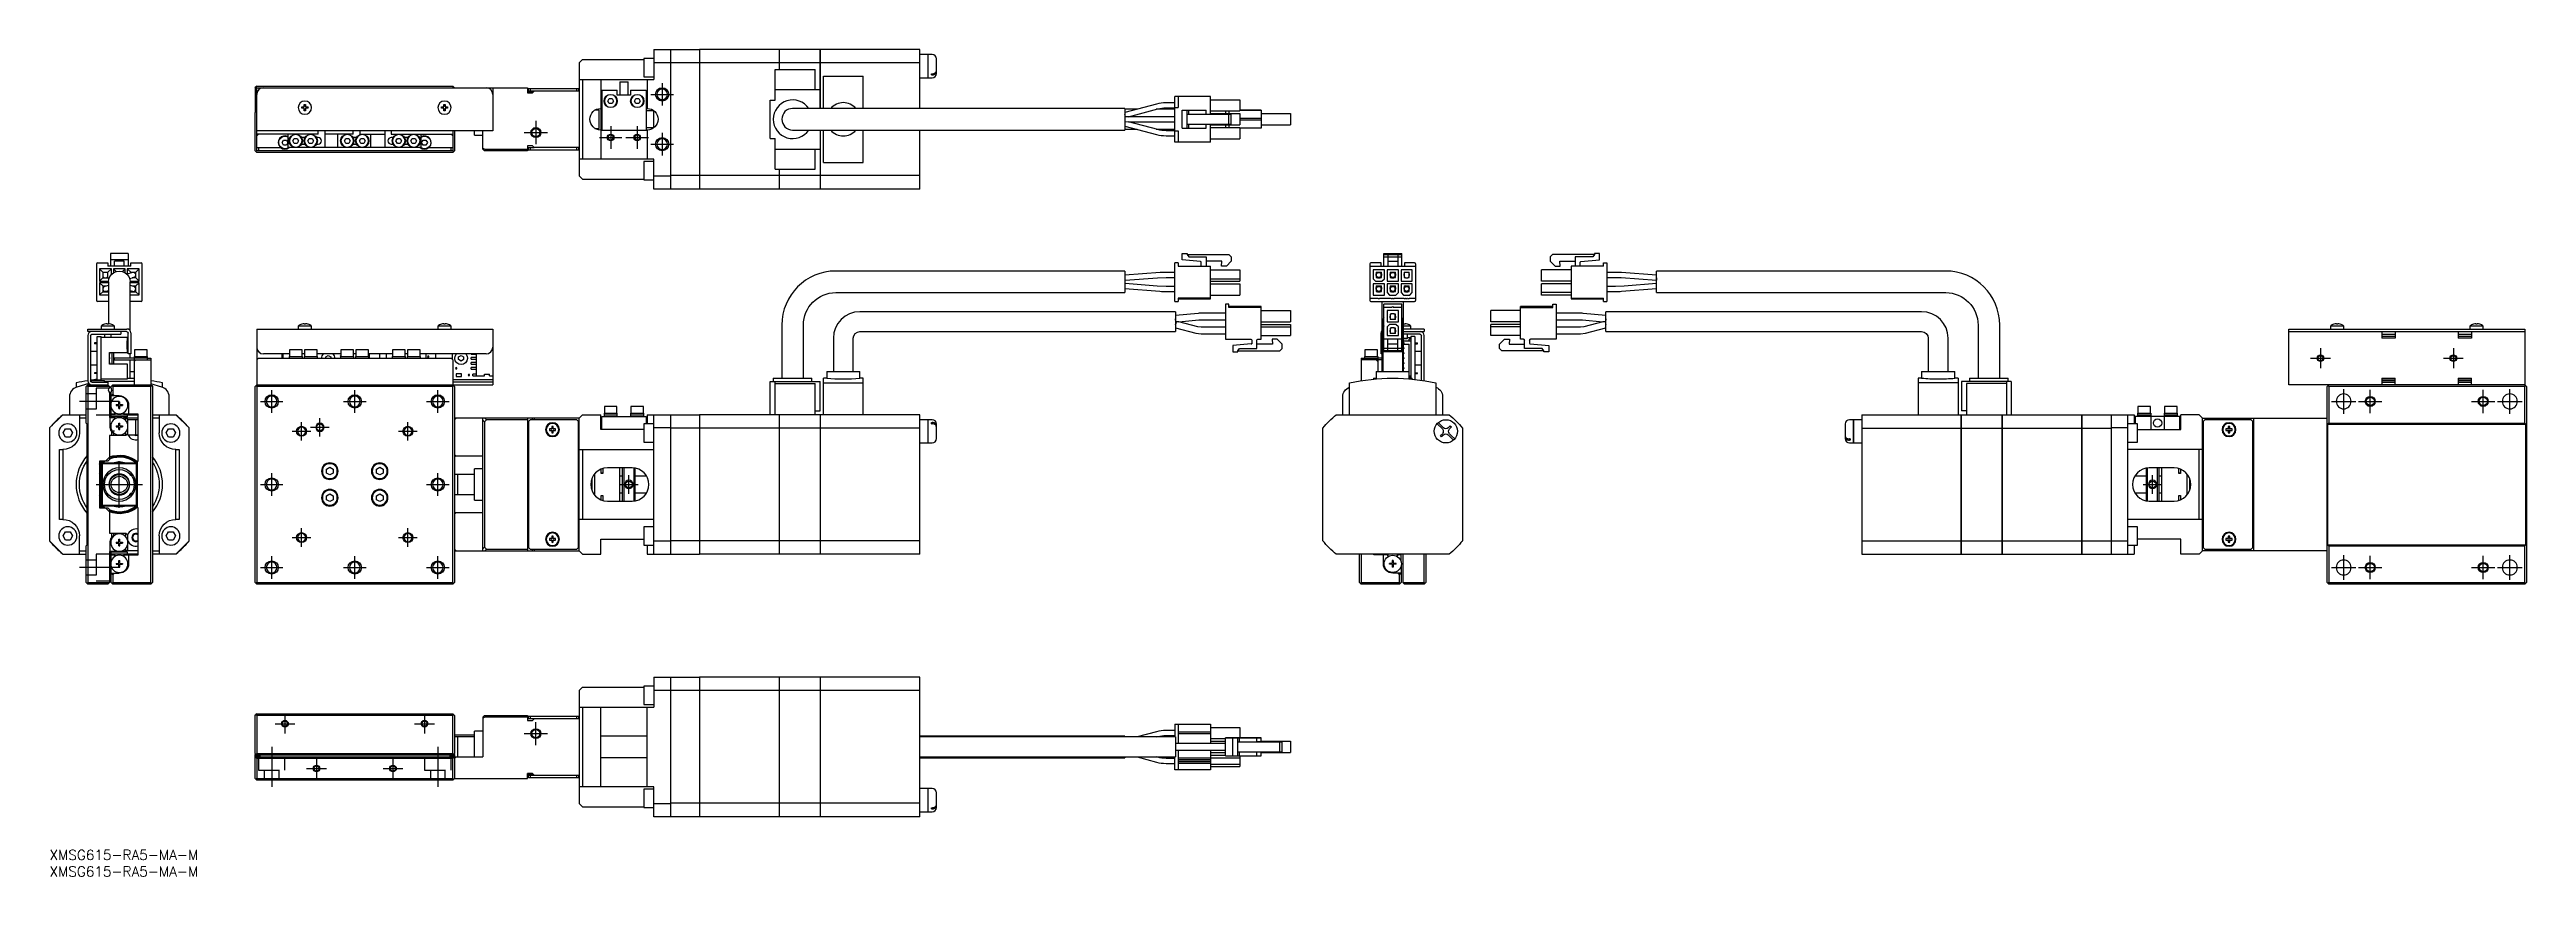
# Model space of a CAD drawing. Extents: x 0 to 745, y -8 to 241.
import ezdxf

# ---------------------------------------------------------------- set-up
doc = ezdxf.new("R2010")
doc.units = 0
doc.header["$LTSCALE"] = 0.5
doc.linetypes.add('CENTER', pattern=[50.8, 31.75, -6.35, 6.35, -6.35])
doc.linetypes.add('DASHED', pattern=[19.05, 12.7, -6.35])
for name, color, linetype in [('MSM_CENTER', 1, 'CENTER'), ('MSM_CONTINUOUS', 7, 'CONTINUOUS'), ('MSM_DASHED', 4, 'DASHED'), ('MSM_NARROW', 5, 'CONTINUOUS'), ('MSM_PART_NUMBER', 7, 'CONTINUOUS')]:
    doc.layers.add(name, color=color, linetype=linetype)
doc.styles.get("Standard").update_dxf_attribs({"font": 'txt.shx', "height": 1, "bigfont": 'bigfont.shx'})

# ---------------------------------------------------------------- blocks, each defined once
blk = doc.blocks.new('*U2')
at = {"layer": 'MSM_PART_NUMBER'}
blk.add_text('XMSG615-RA5-MA-M', height=3, dxfattribs=at).set_placement((0, -3))
blk = doc.blocks.new('*U3')
at = {"layer": 'MSM_PART_NUMBER'}
blk.add_text('XMSG615-RA5-MA-M', height=3, dxfattribs=at).set_placement((0, -8))

msp = doc.modelspace()

# ---------------------------------------------------------------- linework, layer by layer
at = {"layer": 'MSM_CENTER'}
for p, q in [((180.94, 227.46), (187.74, 227.46)), ((184.34, 230.86), (184.34, 224.06)), ((146.34, 219.46), (146.34, 212.46)), ((168.84, 217.86), (168.84, 211.06)), ((176.84, 217.86), (176.84, 211.06)), ((142.84, 215.96), (149.84, 215.96)), ((165.44, 214.46), (172.24, 214.46)), ((173.44, 214.46), (180.24, 214.46)), ((180.94, 212.46), (187.74, 212.46)), ((184.34, 215.86), (184.34, 209.06)), ((683.29, 151.02), (683.29, 145.02)), ((723.29, 151.02), (723.29, 145.02)), ((680.29, 148.02), (686.29, 148.02)), ((720.29, 148.02), (726.29, 148.02)), ((21, 135.02), (9, 135.02)), ((63.44, 135.02), (70.24, 135.02)), ((66.84, 131.62), (66.84, 138.42)), ((88.44, 135.02), (95.24, 135.02)), ((91.84, 131.62), (91.84, 138.42)), ((113.44, 135.02), (120.24, 135.02)), ((116.84, 131.62), (116.84, 138.42)), ((686.59, 135.02), (693.99, 135.02)), ((690.29, 131.32), (690.29, 138.72)), ((694.79, 135.02), (701.79, 135.02)), ((698.29, 131.52), (698.29, 138.52)), ((728.79, 135.02), (735.79, 135.02)), ((732.29, 131.52), (732.29, 138.52)), ((736.59, 135.02), (743.99, 135.02)), ((740.29, 131.32), (740.29, 138.72)), ((75.84, 123.22), (75.84, 128.82)), ((78.54, 127.22), (84.14, 127.22)), ((81.34, 124.42), (81.34, 130.02)), ((107.84, 123.22), (107.84, 128.82)), ((73.04, 126.02), (78.64, 126.02)), ((105.04, 126.02), (110.64, 126.02)), ((21, 103.02), (21, 117.02)), ((66.84, 106.62), (66.84, 113.42)), ((116.84, 106.62), (116.84, 113.42)), ((174.33, 107.22), (174.33, 112.82)), ((632.79, 107.22), (632.79, 112.82)), ((14, 110.02), (28, 110.02)), ((63.44, 110.02), (70.24, 110.02)), ((113.44, 110.02), (120.24, 110.02)), ((171.53, 110.02), (177.13, 110.02)), ((629.99, 110.02), (635.59, 110.02)), ((73.04, 94.02), (78.64, 94.02)), ((75.84, 91.22), (75.84, 96.82)), ((105.04, 94.02), (110.64, 94.02)), ((107.84, 91.22), (107.84, 96.82)), ((21, 85.02), (9, 85.02)), ((63.44, 85.02), (70.24, 85.02)), ((66.84, 81.62), (66.84, 88.42)), ((88.44, 85.02), (95.24, 85.02)), ((91.84, 81.62), (91.84, 88.42)), ((113.44, 85.02), (120.24, 85.02)), ((116.84, 81.62), (116.84, 88.42)), ((686.59, 85.02), (693.99, 85.02)), ((690.29, 81.32), (690.29, 88.72)), ((694.79, 85.02), (701.79, 85.02)), ((698.29, 81.52), (698.29, 88.52)), ((728.79, 85.02), (735.79, 85.02)), ((732.29, 81.52), (732.29, 88.52)), ((736.59, 85.02), (743.99, 85.02)), ((740.29, 81.32), (740.29, 88.72)), ((67.84, 38), (73.84, 38)), ((70.84, 41), (70.84, 35)), ((109.84, 38), (115.84, 38)), ((112.84, 41), (112.84, 35)), ((146.34, 31.5), (146.34, 38.5)), ((66.84, 31), (66.84, 19)), ((116.84, 31), (116.84, 19)), ((142.84, 35), (149.84, 35)), ((77.34, 24.5), (83.34, 24.5)), ((80.34, 27.5), (80.34, 21.5)), ((100.34, 24.5), (106.34, 24.5)), ((103.34, 27.5), (103.34, 21.5))]:
    msp.add_line(p, q, dxfattribs=at)
at = {"layer": 'MSM_CONTINUOUS'}
for p, q in [((181.84, 240.96), (181.84, 231.96)), ((181.84, 240.96), (195.54, 240.96)), ((186.84, 240.96), (186.84, 198.96)), ((195.54, 240.96), (195.54, 198.96)), ((195.59, 240.91), (195.54, 240.91)), ((195.59, 240.96), (195.59, 198.96)), ((219.54, 240.96), (195.59, 240.96)), ((219.54, 240.96), (219.54, 234.96)), ((219.59, 240.91), (219.54, 240.91)), ((231.84, 240.96), (219.59, 240.96)), ((219.59, 240.96), (219.59, 234.96)), ((231.84, 223.21), (231.84, 240.96)), ((231.89, 240.91), (231.84, 240.91)), ((261.84, 240.96), (231.89, 240.96)), ((231.89, 240.96), (231.89, 223.21)), ((261.84, 223.21), (261.84, 240.96)), ((264.34, 239.46), (261.84, 239.46)), ((264.34, 232.46), (264.34, 239.46)), ((264.39, 239.41), (264.34, 239.41)), ((264.39, 232.46), (264.39, 239.46)), ((265.54, 239.46), (264.39, 239.46)), ((160.34, 237.96), (159.34, 236.96)), ((159.34, 236.96), (159.34, 202.96)), ((159.34, 231.96), (181.84, 231.96)), ((160.34, 237.96), (178.84, 237.96)), ((160.34, 231.96), (160.34, 207.96)), ((165.84, 231.96), (165.84, 223.21)), ((171.59, 231.21), (174.09, 231.21)), ((171.59, 231.21), (171.59, 227.21)), ((174.09, 227.21), (174.09, 231.21)), ((178.84, 238.21), (178.84, 232.71)), ((181.84, 238.21), (178.84, 238.21)), ((178.84, 232.71), (181.84, 232.71)), ((179.84, 231.96), (179.84, 223.21)), ((186.84, 236.96), (181.84, 236.96)), ((195.54, 236.93), (186.84, 236.93)), ((195.59, 236.67), (195.54, 236.67)), ((219.54, 236.93), (195.59, 236.93)), ((218.34, 225.74), (218.34, 234.96)), ((218.34, 234.96), (230.34, 234.96)), ((219.59, 236.67), (219.54, 236.67)), ((231.84, 236.93), (219.59, 236.93)), ((230.34, 228.96), (230.34, 234.96)), ((231.89, 236.67), (231.84, 236.67)), ((261.84, 236.93), (231.89, 236.93)), ((232.84, 223.21), (232.84, 232.96)), ((232.84, 232.96), (244.84, 232.96)), ((244.84, 223.21), (244.84, 232.96)), ((261.84, 232.46), (264.34, 232.46)), ((264.34, 232.51), (264.39, 232.51)), ((264.39, 232.46), (265.54, 232.46)), ((265.34, 233.31), (265.34, 233.67)), ((265.34, 233.67), (265.54, 233.67)), ((265.34, 233.31), (265.54, 233.31)), ((266.84, 233.76), (266.84, 238.16)), ((61.84, 229.46), (62.09, 229.71)), ((61.84, 229.46), (61.84, 222.26)), ((62.34, 229.96), (62.09, 229.71)), ((62.09, 229.71), (62.34, 229.46)), ((62.34, 229.96), (121.34, 229.96)), ((62.34, 210.46), (62.34, 229.46)), ((62.34, 229.46), (143.84, 229.46)), ((75.91, 223.66), (76.64, 223.66)), ((76.64, 223.66), (76.64, 224.39)), ((77.04, 224.39), (77.04, 223.66)), ((77.04, 223.66), (77.77, 223.66)), ((117.91, 223.66), (118.64, 223.66)), ((118.64, 223.66), (118.64, 224.39)), ((119.04, 224.39), (119.04, 223.66)), ((119.04, 223.66), (119.77, 223.66)), ((121.84, 229.46), (121.34, 229.96)), ((121.34, 229.46), (121.59, 229.71)), ((133.34, 229.46), (133.34, 216.46)), ((143.84, 229.46), (143.84, 227.96)), ((145.59, 228.21), (143.84, 228.21)), ((143.84, 227.96), (145.34, 227.96)), ((144.14, 228.46), (144.14, 229.26)), ((144.14, 229.26), (159.14, 229.26)), ((159.34, 228.46), (144.14, 228.46)), ((144.64, 229.26), (144.64, 228.46)), ((145.84, 228.46), (145.34, 227.96)), ((158.64, 228.46), (158.64, 229.26)), ((159.14, 229.26), (159.14, 228.46)), ((166.14, 228.71), (166.14, 216.71)), ((166.14, 228.71), (170.84, 228.71)), ((167.97, 225.46), (168.4, 226.21)), ((168.4, 224.71), (167.97, 225.46)), ((168.4, 226.21), (169.27, 226.21)), ((169.27, 224.71), (168.4, 224.71)), ((169.27, 226.21), (169.7, 225.46)), ((169.7, 225.46), (169.27, 224.71)), ((170.84, 227.21), (170.84, 228.71)), ((174.84, 227.21), (170.84, 227.21)), ((174.84, 228.71), (179.54, 228.71)), ((174.84, 228.71), (174.84, 227.21)), ((175.97, 225.46), (176.4, 226.21)), ((176.4, 224.71), (175.97, 225.46)), ((176.4, 226.21), (177.27, 226.21)), ((177.27, 224.71), (176.4, 224.71)), ((177.27, 226.21), (177.7, 225.46)), ((177.7, 225.46), (177.27, 224.71)), ((179.54, 228.71), (179.54, 216.71)), ((216.84, 214.18), (216.84, 225.74)), ((216.84, 225.74), (218.34, 225.74)), ((218.34, 228.96), (231.84, 228.96)), ((333.07, 224.53), (323.59, 221.99)), ((338.59, 224.91), (335.96, 224.91)), ((349.29, 226.86), (338.59, 226.86)), ((338.59, 213.06), (338.59, 226.86)), ((339.59, 226.86), (339.59, 223.46)), ((349.29, 221.46), (349.29, 226.86)), ((349.29, 225.86), (358.19, 225.86)), ((358.19, 225.86), (358.19, 222.46)), ((62.34, 223.46), (61.84, 222.96)), ((62.34, 222.96), (61.84, 222.96)), ((61.84, 222.74), (62.34, 222.74)), ((61.84, 221.96), (62.34, 222.46)), ((61.94, 222.16), (61.84, 222.26)), ((61.84, 210.46), (61.84, 221.96)), ((61.94, 222.06), (61.94, 222.26)), ((62.09, 222.21), (62.34, 221.96)), ((62.34, 222.56), (62.24, 222.56)), ((133.34, 216.46), (62.34, 216.46)), ((76.64, 223.26), (75.91, 223.26)), ((76.64, 222.53), (76.64, 223.26)), ((77.04, 223.26), (77.04, 222.53)), ((77.77, 223.26), (77.04, 223.26)), ((80.84, 215.46), (80.84, 216.46)), ((82.84, 216.46), (82.84, 211.46)), ((91.34, 215.46), (91.34, 216.46)), ((93.34, 216.46), (93.34, 215.46)), ((100.84, 216.46), (100.84, 211.46)), ((102.84, 216.46), (102.84, 215.46)), ((118.64, 223.26), (117.91, 223.26)), ((118.64, 222.53), (118.64, 223.26)), ((119.04, 223.26), (119.04, 222.53)), ((119.77, 223.26), (119.04, 223.26)), ((121.34, 216.46), (121.34, 210.46)), ((121.84, 216.46), (121.84, 210.46)), ((127.84, 215.21), (127.84, 216.46)), ((130.34, 210.96), (130.34, 216.46)), ((165.34, 222.71), (164.1, 222.71)), ((164.1, 217.21), (165.34, 217.21)), ((165.34, 217.21), (165.34, 222.71)), ((166.14, 223.21), (165.84, 223.21)), ((165.84, 216.71), (165.84, 207.96)), ((165.84, 216.71), (179.84, 216.71)), ((165.94, 216.71), (165.94, 223.21)), ((179.84, 223.21), (179.54, 223.21)), ((181.84, 222.46), (179.54, 222.46)), ((179.54, 217.46), (181.84, 217.46)), ((179.84, 216.71), (179.84, 207.96)), ((181.84, 217.4), (181.84, 222.52)), ((323.59, 223.21), (223.59, 223.21)), ((223.59, 216.71), (323.59, 216.71)), ((231.84, 216.71), (231.84, 198.96)), ((231.89, 216.71), (231.89, 198.96)), ((232.84, 206.96), (232.84, 216.71)), ((244.84, 206.96), (244.84, 216.71)), ((261.84, 198.96), (261.84, 216.71)), ((323.59, 223.21), (323.59, 216.71)), ((327.22, 222.96), (323.59, 222.96)), ((338.59, 220.71), (323.59, 220.71)), ((323.59, 219.21), (323.68, 219.21)), ((323.59, 217.93), (333.08, 215.39)), ((323.59, 216.96), (327.22, 216.96)), ((323.72, 219.32), (324.62, 219.21)), ((324.62, 220.71), (333.46, 223.08)), ((324.62, 219.21), (338.59, 219.21)), ((333.46, 216.84), (324.62, 219.21)), ((338.59, 222.96), (333.01, 222.96)), ((333.01, 216.96), (338.59, 216.96)), ((338.59, 216.51), (335.95, 216.51)), ((335.96, 223.41), (338.59, 223.41)), ((338.59, 223.46), (339.59, 223.46)), ((338.59, 216.46), (339.59, 216.46)), ((339.59, 216.46), (339.59, 213.06)), ((340.79, 222.66), (348.04, 222.66)), ((340.79, 217.26), (340.79, 222.66)), ((340.79, 217.26), (348.04, 217.26)), ((342.29, 217.26), (342.29, 222.66)), ((342.29, 221.46), (355.59, 221.46)), ((342.29, 218.46), (355.59, 218.46)), ((342.79, 221.46), (342.79, 222.66)), ((342.79, 217.26), (342.79, 218.46)), ((348.04, 221.46), (348.04, 222.66)), ((348.04, 217.26), (348.04, 218.46)), ((349.29, 222.46), (358.19, 222.46)), ((349.29, 221.66), (358.19, 221.66)), ((349.29, 213.06), (349.29, 218.46)), ((349.29, 218.26), (358.19, 218.26)), ((349.29, 217.46), (358.19, 217.46)), ((353.84, 222.46), (353.84, 221.66)), ((353.84, 218.26), (353.84, 217.46)), ((354.84, 222.46), (354.84, 221.66)), ((354.84, 218.26), (354.84, 217.46)), ((354.89, 218.46), (354.89, 221.46)), ((355.59, 218.46), (355.59, 221.46)), ((358.19, 222.66), (361.49, 222.66)), ((361.6, 222.66), (358.19, 222.66)), ((358.19, 222.66), (363.29, 222.66)), ((364.54, 222.66), (358.19, 222.66)), ((358.19, 221.66), (358.19, 218.26)), ((364.54, 220.21), (358.19, 220.21)), ((364.54, 219.71), (358.19, 219.71)), ((358.19, 217.46), (358.19, 214.06)), ((364.54, 217.26), (358.19, 217.26)), ((361.49, 222.66), (361.79, 222.66)), ((361.79, 222.66), (361.6, 222.66)), ((363.29, 222.66), (363.59, 222.66)), ((363.59, 222.66), (364.54, 222.66)), ((364.54, 222.66), (364.54, 217.26)), ((364.54, 221.66), (373.44, 221.66)), ((364.54, 221.66), (373.44, 221.66)), ((364.54, 221.66), (373.44, 221.66)), ((364.54, 218.26), (373.44, 218.26)), ((373.44, 221.66), (373.44, 218.26)), ((62.34, 209.96), (61.84, 210.46)), ((62.34, 210.46), (62.09, 210.21)), ((80.84, 215.46), (62.34, 215.46)), ((62.34, 214.96), (62.84, 215.46)), ((62.34, 211.46), (69.51, 211.46)), ((121.34, 210.46), (62.34, 210.46)), ((121.34, 209.96), (62.34, 209.96)), ((62.84, 211.46), (62.84, 210.46)), ((69.97, 212.96), (70.4, 213.71)), ((70.4, 212.21), (69.97, 212.96)), ((70.4, 213.71), (71.27, 213.71)), ((71.27, 212.21), (70.4, 212.21)), ((71.27, 213.71), (71.7, 212.96)), ((71.7, 212.96), (71.27, 212.21)), ((71.84, 211.46), (71.84, 215.46)), ((111.84, 211.46), (71.84, 211.46)), ((73.22, 213.46), (73.65, 214.21)), ((73.65, 212.71), (73.22, 213.46)), ((73.65, 214.21), (74.52, 214.21)), ((74.52, 212.71), (73.65, 212.71)), ((74.52, 214.21), (74.95, 213.46)), ((74.95, 213.46), (74.52, 212.71)), ((76.85, 214.46), (75.82, 214.46)), ((75.82, 212.46), (76.85, 212.46)), ((77.72, 213.46), (78.15, 214.21)), ((78.15, 212.71), (77.72, 213.46)), ((78.15, 214.21), (79.02, 214.21)), ((79.02, 212.71), (78.15, 212.71)), ((79.02, 214.21), (79.45, 213.46)), ((79.45, 213.46), (79.02, 212.71)), ((80.84, 214.46), (80.32, 214.46)), ((80.32, 212.46), (80.84, 212.46)), ((91.34, 215.46), (82.84, 215.46)), ((86.64, 215.46), (86.64, 211.46)), ((88.72, 213.46), (89.15, 214.21)), ((89.15, 212.71), (88.72, 213.46)), ((89.15, 214.21), (90.02, 214.21)), ((90.02, 212.71), (89.15, 212.71)), ((90.02, 214.21), (90.45, 213.46)), ((90.45, 213.46), (90.02, 212.71)), ((92.35, 214.46), (91.32, 214.46)), ((91.32, 212.46), (92.35, 212.46)), ((93.22, 213.46), (93.65, 214.21)), ((93.65, 212.71), (93.22, 213.46)), ((93.34, 215.46), (100.84, 215.46)), ((93.65, 214.21), (94.52, 214.21)), ((94.52, 212.71), (93.65, 212.71)), ((94.52, 214.21), (94.95, 213.46)), ((94.95, 213.46), (94.52, 212.71)), ((96.64, 211.46), (96.64, 215.46)), ((102.84, 215.46), (121.34, 215.46)), ((103.35, 214.46), (102.84, 214.46)), ((102.84, 212.46), (103.35, 212.46)), ((104.22, 213.46), (104.65, 214.21)), ((104.65, 212.71), (104.22, 213.46)), ((104.65, 214.21), (105.52, 214.21)), ((105.52, 212.71), (104.65, 212.71)), ((105.52, 214.21), (105.95, 213.46)), ((105.95, 213.46), (105.52, 212.71)), ((107.85, 214.46), (106.82, 214.46)), ((106.82, 212.46), (107.85, 212.46)), ((108.72, 213.46), (109.15, 214.21)), ((109.15, 212.71), (108.72, 213.46)), ((109.15, 214.21), (110.02, 214.21)), ((110.02, 212.71), (109.15, 212.71)), ((110.02, 214.21), (110.45, 213.46)), ((110.45, 213.46), (110.02, 212.71)), ((111.84, 211.46), (111.84, 215.46)), ((111.97, 212.96), (112.4, 213.71)), ((112.4, 212.21), (111.97, 212.96)), ((112.4, 213.71), (113.27, 213.71)), ((113.27, 212.21), (112.4, 212.21)), ((113.27, 213.71), (113.7, 212.96)), ((113.7, 212.96), (113.27, 212.21)), ((114.16, 211.46), (121.34, 211.46)), ((120.84, 215.46), (121.34, 214.96)), ((120.84, 210.46), (120.84, 211.46)), ((121.59, 210.21), (121.34, 210.46)), ((121.34, 209.96), (121.84, 210.46)), ((127.84, 215.21), (130.34, 215.21)), ((130.34, 211.27), (130.95, 210.96)), ((130.84, 210.46), (130.34, 210.96)), ((143.84, 210.46), (130.84, 210.46)), ((130.95, 210.96), (143.84, 210.96)), ((130.95, 210.96), (131.45, 210.46)), ((145.34, 211.96), (143.84, 211.96)), ((143.84, 211.96), (143.84, 210.46)), ((144.14, 210.66), (144.14, 211.46)), ((144.14, 211.46), (145.84, 211.46)), ((159.14, 210.66), (144.14, 210.66)), ((144.64, 211.46), (144.64, 210.66)), ((145.34, 211.96), (145.84, 211.46)), ((159.34, 211.46), (145.84, 211.46)), ((158.64, 210.66), (158.64, 211.46)), ((159.14, 211.46), (159.14, 210.66)), ((176.14, 214.16), (176.12, 214.14)), ((176.14, 214.16), (176.14, 214.81)), ((216.84, 214.18), (218.34, 214.18)), ((218.34, 204.96), (218.34, 214.18)), ((218.34, 210.96), (231.84, 210.96)), ((230.34, 204.96), (230.34, 210.96)), ((335.95, 215.01), (338.59, 215.01)), ((349.29, 213.06), (338.59, 213.06)), ((349.29, 214.06), (358.19, 214.06)), ((181.84, 207.96), (159.34, 207.96)), ((159.34, 202.96), (160.34, 201.96)), ((160.34, 201.96), (178.84, 201.96)), ((178.84, 207.21), (178.84, 201.71)), ((181.84, 207.21), (178.84, 207.21)), ((178.84, 201.71), (181.84, 201.71)), ((181.84, 198.96), (181.84, 207.96)), ((181.84, 202.96), (186.84, 202.96)), ((195.54, 202.99), (186.84, 202.99)), ((195.59, 203.25), (195.54, 203.25)), ((219.54, 202.99), (195.59, 202.99)), ((218.34, 204.96), (230.34, 204.96)), ((219.54, 204.96), (219.54, 198.96)), ((219.59, 203.25), (219.54, 203.25)), ((219.59, 204.96), (219.59, 198.96)), ((231.84, 202.99), (219.59, 202.99)), ((231.89, 203.25), (231.84, 203.25)), ((261.84, 202.99), (231.89, 202.99)), ((232.84, 206.96), (244.84, 206.96)), ((195.54, 198.96), (181.84, 198.96)), ((195.59, 199.01), (195.54, 199.01)), ((219.54, 198.96), (195.59, 198.96)), ((219.59, 199.01), (219.54, 199.01)), ((231.84, 198.96), (219.59, 198.96)), ((231.89, 199.01), (231.84, 199.01)), ((261.84, 198.96), (231.89, 198.96)), ((23.7, 179.52), (18.3, 179.52)), ((18.3, 179.52), (18.3, 175.72)), ((23.7, 179.52), (23.7, 175.72)), ((340.79, 179.52), (342.29, 179.52)), ((340.79, 177.61), (340.79, 179.52)), ((342.29, 179.52), (342.29, 179.22)), ((342.29, 179.22), (342.79, 178.52)), ((342.29, 179.22), (354.89, 179.22)), ((354.89, 179.22), (355.59, 178.52)), ((401.45, 175.72), (401.45, 179.52)), ((401.45, 179.52), (406.85, 179.52)), ((401.45, 179.22), (406.85, 179.22)), ((402.65, 179.22), (402.65, 175.72)), ((405.65, 179.22), (405.65, 175.72)), ((406.85, 175.72), (406.85, 179.52)), ((452.24, 179.22), (451.54, 178.52)), ((464.84, 179.22), (452.24, 179.22)), ((464.84, 179.22), (464.34, 178.52)), ((464.84, 179.52), (464.84, 179.22)), ((466.34, 179.52), (464.84, 179.52)), ((466.34, 177.61), (466.34, 179.52)), ((14.1, 176.42), (14.1, 165.42)), ((14.4, 176.72), (17.5, 176.72)), ((18.6, 174.92), (15, 174.92)), ((15, 174.92), (15, 171.27)), ((16.05, 173.97), (15, 174.92)), ((16.05, 172.22), (15, 171.27)), ((16.05, 173.97), (16.05, 172.22)), ((16.05, 173.97), (17.55, 173.97)), ((16.42, 172.22), (16.05, 172.6)), ((16.05, 172.22), (17.55, 172.22)), ((17.55, 172.6), (17.17, 172.22)), ((17.5, 176.72), (17.5, 175.72)), ((24.5, 175.72), (17.5, 175.72)), ((17.55, 173.97), (18.6, 174.92)), ((17.55, 172.22), (17.55, 173.97)), ((17.55, 172.22), (17.88, 171.92)), ((23.7, 177.61), (18.3, 177.61)), ((18.6, 173.21), (18.6, 174.92)), ((22.8, 174.92), (19.2, 174.92)), ((19.2, 174.92), (19.2, 173.73)), ((20.07, 174.13), (19.2, 174.92)), ((22.5, 177.22), (19.5, 177.22)), ((19.5, 175.72), (19.5, 177.22)), ((21.93, 174.13), (22.8, 174.92)), ((22.5, 175.72), (22.5, 177.22)), ((22.8, 173.73), (22.8, 174.92)), ((25, 173.82), (23.28, 173.34)), ((27, 174.92), (23.4, 174.92)), ((23.4, 174.92), (23.4, 173.37)), ((24.45, 173.97), (23.4, 174.92)), ((24.1, 172.01), (25.4, 172.37)), ((24.27, 172.06), (24.12, 171.92)), ((24.45, 173.66), (24.45, 173.97)), ((24.45, 173.97), (25.95, 173.97)), ((24.5, 175.72), (24.5, 176.72)), ((24.5, 176.72), (27.6, 176.72)), ((25.95, 172.22), (24.86, 172.22)), ((25.95, 172.6), (25.57, 172.22)), ((25.95, 173.97), (27, 174.92)), ((25.95, 172.22), (25.95, 173.97)), ((25.95, 172.22), (27, 171.27)), ((27, 171.27), (27, 174.92)), ((27.9, 165.42), (27.9, 176.42)), ((323.59, 174.27), (236.59, 174.27)), ((323.59, 174.27), (323.59, 167.77)), ((334.16, 173.82), (323.59, 173.02)), ((323.64, 171.52), (333.33, 172.25)), ((333.33, 172.25), (335.95, 172.35)), ((338.59, 173.85), (334.96, 173.85)), ((335.95, 172.35), (338.59, 172.35)), ((338.59, 165.12), (338.59, 176.72)), ((339.59, 176.72), (338.59, 176.72)), ((339.59, 176.72), (339.59, 175.72)), ((339.59, 175.72), (349.29, 175.72)), ((346.35, 177.12), (340.79, 177.61)), ((342.79, 178.52), (348.04, 178.52)), ((346.54, 176.02), (346.54, 176.92)), ((348.04, 178.52), (348.04, 176.02)), ((352.72, 177.22), (348.04, 177.22)), ((349.29, 165.87), (349.29, 175.72)), ((349.29, 174.62), (358.19, 174.62)), ((349.29, 171.97), (358.19, 171.97)), ((352.59, 175.72), (352.72, 177.22)), ((354.09, 175.72), (352.59, 175.72)), ((355.59, 177.22), (354.09, 175.72)), ((355.59, 178.52), (355.59, 177.22)), ((358.19, 174.62), (358.19, 171.22)), ((397.25, 176.42), (397.25, 165.42)), ((397.25, 175.72), (411.05, 175.72)), ((400.65, 176.72), (397.55, 176.72)), ((401.65, 174.62), (398.25, 174.62)), ((398.25, 174.62), (398.25, 171.97)), ((398.25, 171.97), (399, 171.22)), ((399.05, 173.47), (399.05, 172.97)), ((399.2, 173.47), (399.05, 173.47)), ((399.05, 172.97), (399.2, 172.97)), ((399.15, 173.97), (399.15, 173.47)), ((399.15, 173.97), (400.75, 173.97)), ((399.15, 172.97), (399.15, 172.32)), ((399.15, 172.32), (399.48, 172.32)), ((399.2, 173.97), (399.2, 172.6)), ((399.2, 172.6), (399.58, 172.22)), ((399.58, 172.22), (400.33, 172.22)), ((400.3, 172.22), (399.75, 172.37)), ((400.15, 173.82), (400.7, 173.66)), ((400.33, 172.22), (400.7, 172.6)), ((400.43, 172.32), (400.75, 172.32)), ((400.65, 175.72), (400.65, 176.72)), ((400.7, 172.6), (400.7, 173.97)), ((400.7, 173.47), (400.85, 173.47)), ((400.7, 172.97), (400.85, 172.97)), ((400.75, 173.47), (400.75, 173.97)), ((400.75, 172.32), (400.75, 172.97)), ((400.85, 172.97), (400.85, 173.47)), ((400.9, 171.22), (401.65, 171.97)), ((401.45, 178.52), (406.85, 178.52)), ((401.65, 171.97), (401.65, 174.62)), ((402.45, 174.62), (402.45, 171.22)), ((405.85, 174.62), (402.45, 174.62)), ((402.65, 177.22), (405.65, 177.22)), ((403.4, 173.47), (403.25, 173.47)), ((403.25, 173.47), (403.25, 172.97)), ((403.25, 172.97), (403.4, 172.97)), ((403.35, 173.97), (403.35, 173.47)), ((403.35, 173.97), (404.95, 173.97)), ((403.35, 172.97), (403.35, 172.32)), ((403.35, 172.32), (403.68, 172.32)), ((403.4, 173.97), (403.4, 172.6)), ((403.4, 172.6), (403.68, 172.32)), ((403.68, 172.32), (403.78, 172.22)), ((403.78, 172.22), (404.53, 172.22)), ((404.53, 172.22), (404.9, 172.6)), ((404.63, 172.32), (404.95, 172.32)), ((404.9, 172.6), (404.9, 173.97)), ((404.9, 173.47), (405.05, 173.47)), ((404.9, 172.97), (405.05, 172.97)), ((404.95, 173.47), (404.95, 173.97)), ((404.95, 172.32), (404.95, 172.97)), ((405.05, 172.97), (405.05, 173.47)), ((405.85, 171.22), (405.85, 174.62)), ((410.05, 174.62), (406.65, 174.62)), ((406.65, 174.62), (406.65, 171.22)), ((407.45, 173.47), (407.45, 172.97)), ((407.6, 173.47), (407.45, 173.47)), ((407.45, 172.97), (407.6, 172.97)), ((407.55, 173.97), (409.15, 173.97)), ((407.55, 173.97), (407.55, 173.47)), ((407.55, 172.97), (407.55, 172.32)), ((407.55, 172.32), (407.88, 172.32)), ((407.6, 173.97), (407.6, 172.6)), ((407.6, 172.6), (407.98, 172.22)), ((410.75, 176.72), (407.65, 176.72)), ((407.65, 176.72), (407.65, 175.72)), ((407.98, 172.22), (408.73, 172.22)), ((408.73, 172.22), (409.1, 172.6)), ((408.83, 172.32), (409.15, 172.32)), ((409.1, 172.6), (409.1, 173.97)), ((409.1, 173.47), (409.25, 173.47)), ((409.1, 172.97), (409.25, 172.97)), ((409.15, 173.47), (409.15, 173.97)), ((409.15, 172.32), (409.15, 172.97)), ((409.25, 172.97), (409.25, 173.47)), ((410.05, 171.22), (410.05, 174.62)), ((411.05, 176.42), (411.05, 165.42)), ((448.94, 171.22), (448.94, 174.62)), ((457.84, 174.62), (448.94, 174.62)), ((451.54, 178.52), (451.54, 177.22)), ((451.54, 177.22), (453.04, 175.72)), ((453.04, 175.72), (454.54, 175.72)), ((454.41, 177.22), (459.09, 177.22)), ((454.54, 175.72), (454.41, 177.22)), ((467.54, 175.72), (457.84, 175.72)), ((457.84, 175.72), (457.84, 165.87)), ((459.09, 178.52), (459.09, 176.02)), ((464.34, 178.52), (459.09, 178.52)), ((460.59, 176.02), (460.59, 176.92)), ((460.77, 177.12), (466.34, 177.61)), ((467.54, 175.72), (467.54, 176.72)), ((467.54, 176.72), (468.54, 176.72)), ((468.54, 176.72), (468.54, 165.12)), ((472.17, 173.85), (468.54, 173.85)), ((468.54, 172.35), (472.17, 172.35)), ((472.86, 172.32), (483.48, 171.52)), ((483.54, 173.02), (472.97, 173.82)), ((483.54, 172.27), (483.48, 171.52)), ((483.54, 167.77), (483.54, 174.27)), ((570.54, 174.27), (483.54, 174.27)), ((17.75, 165.12), (14.4, 165.12)), ((15, 171.27), (17.76, 171.27)), ((17.75, 170.67), (15, 170.67)), ((16.05, 169.77), (15, 170.67)), ((15, 170.67), (15, 167.12)), ((16.05, 168.02), (15, 167.12)), ((15, 167.12), (17.75, 167.12)), ((16.05, 169.77), (17.11, 169.77)), ((16.05, 169.77), (16.05, 168.02)), ((16.42, 168.02), (16.05, 168.4)), ((16.05, 168.02), (17.55, 168.02)), ((17.75, 169.96), (16.59, 169.61)), ((17.01, 168.18), (17.75, 168.39)), ((17.46, 168.31), (17.17, 168.02)), ((17.55, 168.02), (17.55, 168.34)), ((17.55, 168.02), (17.75, 167.85)), ((17.75, 171.02), (17.75, 158.4)), ((24.24, 171.27), (27, 171.27)), ((24.25, 156.35), (24.25, 171.02)), ((27, 170.67), (24.25, 170.67)), ((25.41, 169.61), (24.25, 169.96)), ((24.25, 168.39), (24.99, 168.18)), ((24.45, 168.02), (24.25, 167.85)), ((24.25, 167.12), (27, 167.12)), ((27.6, 165.12), (24.25, 165.12)), ((24.45, 168.34), (24.45, 168.02)), ((24.45, 168.02), (25.95, 168.02)), ((24.82, 168.02), (24.54, 168.31)), ((24.89, 169.77), (25.95, 169.77)), ((25.95, 168.4), (25.57, 168.02)), ((25.95, 169.77), (27, 170.67)), ((25.95, 168.02), (25.95, 169.77)), ((25.95, 168.02), (27, 167.12)), ((27, 167.12), (27, 170.67)), ((236.59, 167.77), (323.59, 167.77)), ((323.59, 169.02), (334.13, 168.18)), ((333.32, 169.75), (323.65, 170.52)), ((335.96, 169.65), (333.32, 169.75)), ((334.98, 168.15), (338.59, 168.15)), ((338.59, 169.65), (335.96, 169.65)), ((338.59, 165.12), (339.59, 165.12)), ((339.59, 166.12), (339.59, 165.12)), ((349.29, 166.12), (339.59, 166.12)), ((339.59, 165.87), (349.29, 165.87)), ((349.29, 171.22), (358.19, 171.22)), ((349.29, 170.42), (358.19, 170.42)), ((349.29, 167.02), (358.19, 167.02)), ((354.84, 164.32), (353.84, 164.32)), ((353.84, 164.32), (353.84, 153.72)), ((354.84, 164.32), (353.84, 164.32)), ((354.84, 163.32), (354.84, 164.32)), ((358.19, 170.42), (358.19, 167.02)), ((397.25, 166.12), (399.7, 166.12)), ((397.55, 165.12), (410.75, 165.12)), ((401.65, 170.42), (398.25, 170.42)), ((398.25, 170.42), (398.25, 167.02)), ((398.25, 167.02), (401.65, 167.02)), ((399, 171.22), (400.9, 171.22)), ((399.2, 169.27), (399.05, 169.27)), ((399.05, 169.27), (399.05, 168.77)), ((399.05, 168.77), (399.2, 168.77)), ((399.15, 169.77), (400.75, 169.77)), ((399.15, 169.77), (399.15, 169.27)), ((399.15, 168.77), (399.15, 168.12)), ((399.15, 168.12), (399.48, 168.12)), ((399.2, 169.77), (399.2, 168.4)), ((399.2, 168.4), (399.58, 168.02)), ((399.58, 168.02), (400.33, 168.02)), ((399.74, 169.61), (400.26, 169.77)), ((400.62, 168.31), (400.16, 168.18)), ((400.2, 166.12), (403.63, 166.12)), ((400.33, 168.02), (400.7, 168.4)), ((400.43, 168.12), (400.75, 168.12)), ((400.7, 168.4), (400.7, 169.77)), ((400.7, 169.27), (400.85, 169.27)), ((400.7, 168.77), (400.85, 168.77)), ((400.75, 169.27), (400.75, 169.77)), ((400.75, 168.12), (400.75, 168.77)), ((400.85, 168.77), (400.85, 169.27)), ((400.9, 165.12), (400.9, 144.02)), ((401.45, 149.92), (401.45, 164.32)), ((406.85, 164.32), (401.45, 164.32)), ((401.65, 167.02), (401.65, 170.42)), ((402.45, 171.22), (405.85, 171.22)), ((402.45, 170.42), (402.45, 167.77)), ((405.85, 170.42), (402.45, 170.42)), ((402.45, 167.77), (403.2, 167.02)), ((403.2, 167.02), (405.1, 167.02)), ((403.4, 169.27), (403.25, 169.27)), ((403.25, 169.27), (403.25, 168.77)), ((403.25, 168.77), (403.4, 168.77)), ((403.35, 169.77), (404.95, 169.77)), ((403.35, 169.77), (403.35, 169.27)), ((403.35, 168.77), (403.35, 168.12)), ((403.35, 168.12), (403.68, 168.12)), ((403.4, 169.77), (403.4, 168.4)), ((403.41, 169.77), (403.4, 169.69)), ((403.4, 168.4), (403.78, 168.02)), ((403.78, 168.02), (404.53, 168.02)), ((404.13, 166.12), (404.18, 166.12)), ((404.53, 168.02), (404.9, 168.4)), ((404.63, 168.12), (404.95, 168.12)), ((404.68, 166.12), (407.55, 166.12)), ((404.9, 168.4), (404.9, 169.77)), ((404.9, 169.77), (404.9, 169.69)), ((404.9, 169.27), (405.05, 169.27)), ((404.9, 168.77), (405.05, 168.77)), ((404.95, 169.27), (404.95, 169.77)), ((404.95, 168.12), (404.95, 168.77)), ((405.05, 168.77), (405.05, 169.27)), ((405.1, 167.02), (405.85, 167.77)), ((405.85, 167.77), (405.85, 170.42)), ((406.65, 171.22), (410.05, 171.22)), ((406.65, 170.42), (406.65, 167.77)), ((410.05, 170.42), (406.65, 170.42)), ((406.65, 167.77), (407.4, 167.02)), ((406.85, 149.92), (406.85, 164.32)), ((407.4, 167.02), (409.3, 167.02)), ((407.4, 144.02), (407.4, 165.12)), ((407.6, 169.27), (407.45, 169.27)), ((407.45, 169.27), (407.45, 168.77)), ((407.45, 168.77), (407.6, 168.77)), ((407.55, 169.77), (409.15, 169.77)), ((407.55, 169.77), (407.55, 169.27)), ((407.55, 168.77), (407.55, 168.12)), ((407.55, 168.12), (407.88, 168.12)), ((407.6, 169.77), (407.6, 168.4)), ((407.6, 168.4), (407.98, 168.02)), ((407.69, 168.31), (408.14, 168.18)), ((407.98, 168.02), (408.73, 168.02)), ((408.56, 169.61), (408.04, 169.77)), ((408.05, 166.12), (408.1, 166.12)), ((408.6, 166.12), (408.65, 166.12)), ((408.73, 168.02), (409.1, 168.4)), ((408.83, 168.12), (409.15, 168.12)), ((409.1, 168.4), (409.1, 169.77)), ((409.1, 169.27), (409.25, 169.27)), ((409.1, 168.77), (409.25, 168.77)), ((409.15, 169.27), (409.15, 169.77)), ((409.15, 168.12), (409.15, 168.77)), ((409.15, 166.12), (411.05, 166.12)), ((409.25, 168.77), (409.25, 169.27)), ((409.3, 167.02), (410.05, 167.77)), ((410.05, 167.77), (410.05, 170.42)), ((457.84, 171.22), (448.94, 171.22)), ((457.84, 170.42), (448.94, 170.42)), ((448.94, 167.02), (448.94, 170.42)), ((457.84, 167.77), (448.94, 167.77)), ((457.84, 167.02), (448.94, 167.02)), ((452.29, 163.32), (452.29, 164.32)), ((452.29, 164.32), (453.29, 164.32)), ((453.29, 164.32), (453.29, 153.72)), ((457.84, 166.12), (467.54, 166.12)), ((457.84, 165.87), (467.54, 165.87)), ((467.54, 165.12), (467.54, 166.12)), ((467.54, 165.12), (468.54, 165.12)), ((471.17, 169.65), (468.54, 169.65)), ((468.54, 168.15), (472.14, 168.15)), ((473.8, 169.75), (471.17, 169.65)), ((473, 168.18), (483.54, 169.02)), ((483.48, 170.52), (473.8, 169.75)), ((483.54, 167.77), (570.54, 167.77)), ((11.5, 156.02), (11.5, 156.82)), ((11.5, 156.82), (23.3, 156.82)), ((19.5, 157.72), (15.5, 157.72)), ((15.5, 157.72), (15.5, 156.82)), ((16.57, 158.28), (16.55, 158.28)), ((17.3, 158.28), (17.3, 158.41)), ((17.7, 158.28), (17.3, 158.28)), ((17.7, 158.41), (17.7, 158.28)), ((18.45, 158.28), (18.43, 158.28)), ((19.5, 156.82), (19.5, 157.72)), ((62.34, 156.82), (62.34, 140.02)), ((62.34, 156.82), (133.34, 156.82)), ((78.84, 157.72), (74.84, 157.72)), ((74.84, 157.72), (74.84, 156.82)), ((75.91, 158.28), (75.89, 158.28)), ((76.64, 158.28), (76.64, 158.41)), ((77.04, 158.28), (76.64, 158.28)), ((77.04, 158.41), (77.04, 158.28)), ((77.79, 158.28), (77.77, 158.28)), ((78.84, 156.82), (78.84, 157.72)), ((120.84, 157.72), (116.84, 157.72)), ((116.84, 157.72), (116.84, 156.82)), ((117.91, 158.28), (117.89, 158.28)), ((118.64, 158.28), (118.64, 158.41)), ((119.04, 158.28), (118.64, 158.28)), ((119.04, 158.41), (119.04, 158.28)), ((119.79, 158.28), (119.77, 158.28)), ((120.84, 156.82), (120.84, 157.72)), ((133.34, 156.82), (133.34, 140.02)), ((220.34, 158.02), (220.34, 142.02)), ((226.84, 142.02), (226.84, 158.02)), ((338.84, 162.02), (243.84, 162.02)), ((338.84, 162.02), (338.84, 156.02)), ((345.64, 161.53), (338.84, 160.87)), ((338.93, 158.87), (338.84, 159.87)), ((338.84, 158.17), (339.06, 159.01)), ((339.02, 158.88), (338.84, 158.17)), ((338.84, 157.14), (344.96, 155.54)), ((338.93, 158.87), (339.02, 158.88)), ((339.02, 158.88), (339.06, 159.01)), ((339.06, 159.01), (339.02, 158.88)), ((339.78, 158.96), (339.06, 159.01)), ((339.78, 158.96), (345.84, 159.54)), ((345.47, 157.47), (339.78, 158.96)), ((346.48, 157.35), (345.47, 157.47)), ((345.93, 161.55), (345.64, 161.53)), ((345.84, 159.54), (345.93, 159.55)), ((353.84, 161.55), (345.93, 161.55)), ((345.93, 159.55), (353.84, 159.55)), ((353.84, 157.35), (346.48, 157.35)), ((364.54, 163.57), (354.84, 163.57)), ((364.54, 163.32), (354.84, 163.32)), ((364.54, 163.32), (354.84, 163.32)), ((364.54, 163.32), (364.54, 163.57)), ((364.54, 153.72), (364.54, 163.32)), ((364.54, 162.42), (373.44, 162.42)), ((364.54, 162.42), (373.44, 162.42)), ((364.54, 159.02), (373.44, 159.02)), ((364.54, 158.22), (373.44, 158.22)), ((364.54, 158.22), (373.44, 158.22)), ((364.54, 157.47), (373.44, 157.47)), ((373.44, 162.42), (373.44, 159.02)), ((373.44, 158.22), (373.44, 154.82)), ((401.15, 159.02), (401.15, 144.02)), ((403.9, 163.32), (401.45, 163.32)), ((405.85, 162.42), (402.45, 162.42)), ((402.45, 162.42), (402.45, 159.02)), ((402.45, 159.02), (405.85, 159.02)), ((403.2, 158.22), (402.45, 157.47)), ((402.45, 157.47), (402.45, 154.82)), ((405.1, 158.22), (403.2, 158.22)), ((403.4, 160.67), (403.25, 160.67)), ((403.25, 160.67), (403.25, 160.17)), ((403.25, 160.17), (403.4, 160.17)), ((403.35, 161.32), (403.35, 160.67)), ((403.68, 161.32), (403.35, 161.32)), ((403.35, 160.17), (403.35, 159.67)), ((404.95, 159.67), (403.35, 159.67)), ((403.68, 157.12), (403.35, 157.12)), ((403.35, 157.12), (403.35, 156.47)), ((403.78, 161.42), (403.4, 161.05)), ((403.4, 161.05), (403.4, 159.67)), ((403.78, 157.22), (403.4, 156.85)), ((403.4, 156.85), (403.4, 155.47)), ((404.53, 161.42), (403.78, 161.42)), ((404.53, 157.22), (403.78, 157.22)), ((406.85, 163.32), (404.4, 163.32)), ((404.9, 161.05), (404.53, 161.42)), ((404.9, 156.85), (404.53, 157.22)), ((404.95, 161.32), (404.63, 161.32)), ((404.95, 157.12), (404.63, 157.12)), ((404.9, 159.67), (404.9, 161.05)), ((405.05, 160.67), (404.9, 160.67)), ((405.05, 160.17), (404.9, 160.17)), ((404.9, 155.47), (404.9, 156.85)), ((404.95, 160.67), (404.95, 161.32)), ((404.95, 159.67), (404.95, 160.17)), ((404.95, 156.47), (404.95, 157.12)), ((405.05, 160.17), (405.05, 160.67)), ((405.85, 157.47), (405.1, 158.22)), ((405.85, 159.02), (405.85, 162.42)), ((405.85, 154.82), (405.85, 157.47)), ((407.15, 144.02), (407.15, 159.02)), ((409.65, 157.72), (407.4, 157.72)), ((413.65, 156.82), (407.4, 156.82)), ((407.45, 158.28), (407.45, 158.41)), ((407.85, 158.28), (407.45, 158.28)), ((407.85, 158.41), (407.85, 158.28)), ((408.6, 158.28), (408.58, 158.28)), ((409.65, 156.82), (409.65, 157.72)), ((413.65, 156.82), (413.65, 156.02)), ((433.69, 159.02), (433.69, 162.42)), ((442.59, 162.42), (433.69, 162.42)), ((442.59, 159.02), (433.69, 159.02)), ((442.59, 159.02), (433.69, 159.02)), ((433.69, 154.82), (433.69, 158.22)), ((442.59, 158.22), (433.69, 158.22)), ((442.59, 157.47), (433.69, 157.47)), ((442.59, 153.72), (442.59, 163.57)), ((452.29, 163.57), (442.59, 163.57)), ((442.59, 163.32), (452.29, 163.32)), ((461.19, 161.55), (453.29, 161.55)), ((453.29, 159.55), (461.19, 159.55)), ((460.65, 157.35), (453.29, 157.35)), ((461.66, 157.47), (460.65, 157.35)), ((461.48, 161.53), (461.19, 161.55)), ((461.19, 159.55), (461.29, 159.54)), ((461.29, 159.54), (467.34, 158.96)), ((468.29, 160.87), (461.48, 161.53)), ((467.34, 158.96), (461.66, 157.47)), ((462.16, 155.54), (468.29, 157.14)), ((468.07, 159.01), (467.34, 158.96)), ((468.07, 159.01), (468.29, 158.17)), ((468.1, 158.88), (468.19, 158.87)), ((468.29, 159.87), (468.19, 158.87)), ((468.29, 156.02), (468.29, 162.02)), ((563.29, 162.02), (468.29, 162.02)), ((580.29, 158.02), (580.29, 142.02)), ((586.79, 142.02), (586.79, 158.02)), ((673.79, 156.82), (744.79, 156.82)), ((673.79, 140.02), (673.79, 156.82)), ((690.29, 157.72), (686.29, 157.72)), ((686.29, 157.72), (686.29, 156.82)), ((687.36, 158.28), (687.34, 158.28)), ((688.09, 158.28), (688.09, 158.41)), ((688.49, 158.28), (688.09, 158.28)), ((688.49, 158.41), (688.49, 158.28)), ((689.24, 158.28), (689.22, 158.28)), ((690.29, 156.82), (690.29, 157.72)), ((732.29, 157.72), (728.29, 157.72)), ((728.29, 157.72), (728.29, 156.82)), ((729.36, 158.28), (729.34, 158.28)), ((730.09, 158.28), (730.09, 158.41)), ((730.49, 158.28), (730.09, 158.28)), ((730.49, 158.41), (730.49, 158.28)), ((731.24, 158.28), (731.22, 158.28)), ((732.29, 156.82), (732.29, 157.72)), ((744.79, 156.82), (744.79, 140.02)), ((23.2, 156.02), (11.5, 156.02)), ((11.5, 154.82), (11.5, 141.22)), ((12.3, 154.82), (12.3, 141.22)), ((14.3, 150.02), (12.3, 150.02)), ((12.7, 155.22), (21.5, 155.22)), ((14.3, 152.65), (13.5, 152.65)), ((13.5, 152.65), (13.5, 152.4)), ((14.3, 152.4), (13.5, 152.4)), ((14.3, 154.52), (15.5, 154.52)), ((14.3, 141.52), (14.3, 154.52)), ((15.5, 141.52), (15.5, 154.52)), ((23.5, 154.27), (15.5, 154.27)), ((16.5, 155.22), (16.5, 154.27)), ((18, 146.27), (18, 149.77)), ((18, 149.77), (23.5, 149.77)), ((18.5, 154.27), (18.5, 155.22)), ((18.7, 149.77), (18.7, 146.27)), ((19.2, 149.77), (19.2, 146.27)), ((21.5, 156.02), (21.5, 155.22)), ((23.4, 150.77), (23.4, 153.27)), ((23.5, 153.27), (23.4, 153.27)), ((23.4, 152.47), (23.5, 152.47)), ((23.4, 152.1), (23.5, 152.1)), ((23.4, 151.95), (23.5, 151.95)), ((23.4, 151.57), (23.5, 151.57)), ((23.5, 150.77), (23.4, 150.77)), ((23.5, 153.27), (23.5, 154.27)), ((23.5, 151.57), (23.5, 152.47)), ((23.5, 149.77), (23.5, 150.77)), ((23.7, 149.32), (23.7, 155.52)), ((24.5, 149.32), (23.7, 149.32)), ((24.25, 148.02), (24.25, 149.32)), ((24.5, 155.62), (24.5, 149.32)), ((29.4, 150.52), (25.6, 150.52)), ((25.6, 150.52), (25.6, 148.52)), ((29.4, 148.52), (29.4, 150.52)), ((72.19, 149.32), (64.34, 149.32)), ((70.04, 148.02), (70.04, 149.32)), ((70.34, 148.02), (70.34, 149.32)), ((75.99, 150.52), (72.19, 150.52)), ((72.19, 150.52), (72.19, 148.52)), ((75.99, 148.52), (75.99, 150.52)), ((76.69, 149.32), (75.99, 149.32)), ((80.49, 150.52), (76.69, 150.52)), ((76.69, 150.52), (76.69, 148.52)), ((80.49, 148.52), (80.49, 150.52)), ((87.69, 149.32), (80.49, 149.32)), ((91.49, 150.52), (87.69, 150.52)), ((87.69, 150.52), (87.69, 148.52)), ((91.49, 148.52), (91.49, 150.52)), ((92.19, 149.32), (91.49, 149.32)), ((95.99, 150.52), (92.19, 150.52)), ((92.19, 150.52), (92.19, 148.52)), ((95.99, 148.52), (95.99, 150.52)), ((103.19, 149.32), (95.99, 149.32)), ((96.18, 149.32), (96.18, 148.02)), ((99.38, 148.02), (99.38, 149.32)), ((101.26, 149.32), (101.26, 148.02)), ((106.99, 150.52), (103.19, 150.52)), ((103.19, 150.52), (103.19, 148.52)), ((106.99, 148.52), (106.99, 150.52)), ((107.69, 149.32), (106.99, 149.32)), ((111.49, 150.52), (107.69, 150.52)), ((107.69, 150.52), (107.69, 148.52)), ((111.49, 148.52), (111.49, 150.52)), ((131.34, 149.32), (111.49, 149.32)), ((113.34, 148.02), (113.34, 149.32)), ((116.28, 148.02), (116.28, 149.32)), ((121.18, 149.32), (121.18, 147.68)), ((126.84, 149.27), (126.84, 149.32)), ((126.84, 149.27), (128.34, 149.27)), ((128.34, 149.32), (128.34, 142.77)), ((235.84, 154.02), (235.84, 144.02)), ((241.84, 144.02), (241.84, 154.02)), ((243.84, 156.02), (338.84, 156.02)), ((344.96, 155.54), (346.48, 155.35)), ((346.48, 155.35), (353.84, 155.35)), ((353.84, 153.72), (361.49, 153.72)), ((361.6, 152.32), (356.04, 151.83)), ((361.6, 152.32), (356.04, 151.83)), ((356.04, 151.83), (356.04, 149.92)), ((356.04, 149.92), (357.54, 149.92)), ((357.54, 150.22), (358.04, 150.92)), ((357.54, 149.92), (357.54, 150.22)), ((357.54, 150.22), (370.14, 150.22)), ((358.04, 150.92), (363.29, 150.92)), ((361.6, 152.32), (360.45, 152.22)), ((361.6, 152.32), (360.45, 152.22)), ((360.45, 152.22), (360.45, 152.22)), ((361.79, 153.42), (361.79, 152.52)), ((363.29, 150.92), (363.29, 153.42)), ((367.97, 152.22), (363.29, 152.22)), ((367.97, 152.22), (363.29, 152.22)), ((363.59, 153.72), (364.54, 153.72)), ((364.54, 154.82), (373.44, 154.82)), ((369.34, 153.72), (367.84, 153.72)), ((369.34, 153.72), (367.84, 153.72)), ((367.84, 153.72), (367.97, 152.22)), ((370.84, 152.22), (369.34, 153.72)), ((370.84, 152.22), (369.34, 153.72)), ((370.14, 150.22), (370.84, 150.92)), ((370.84, 150.92), (370.84, 152.22)), ((399.55, 150.52), (395.75, 150.52)), ((395.75, 150.52), (395.75, 148.52)), ((399.55, 148.52), (399.55, 150.52)), ((400.65, 149.32), (400.65, 155.62)), ((400.9, 149.32), (400.65, 149.32)), ((406.85, 153.72), (401.45, 153.72)), ((406.85, 150.92), (401.45, 150.92)), ((406.85, 150.22), (401.45, 150.22)), ((406.85, 149.92), (401.45, 149.92)), ((402.45, 154.82), (405.85, 154.82)), ((402.65, 150.22), (402.65, 153.72)), ((405.65, 152.22), (402.65, 152.22)), ((403.4, 156.47), (403.25, 156.47)), ((403.25, 156.47), (403.25, 155.97)), ((403.25, 155.97), (403.4, 155.97)), ((403.35, 155.97), (403.35, 155.47)), ((404.95, 155.47), (403.35, 155.47)), ((405.05, 156.47), (404.9, 156.47)), ((405.05, 155.97), (404.9, 155.97)), ((404.95, 155.47), (404.95, 155.97)), ((405.05, 155.97), (405.05, 156.47)), ((405.65, 150.22), (405.65, 153.72)), ((407.4, 156.02), (413.65, 156.02)), ((412.45, 155.22), (407.4, 155.22)), ((407.4, 154.02), (408.65, 154.02)), ((408.45, 153.82), (407.4, 153.82)), ((407.4, 153.27), (409.65, 153.27)), ((407.4, 152.77), (407.5, 152.77)), ((407.5, 152.77), (407.5, 152.27)), ((407.5, 152.27), (409.15, 152.27)), ((408.45, 153.82), (408.65, 154.02)), ((408.65, 154.02), (408.65, 155.22)), ((408.65, 154.27), (409.65, 154.27)), ((409.65, 153.73), (409.1, 153.73)), ((409.1, 153.27), (409.1, 153.73)), ((409.15, 141.81), (409.15, 152.27)), ((409.65, 154.52), (409.65, 142.02)), ((410.85, 154.52), (409.65, 154.52)), ((410.85, 154.52), (410.85, 141.64)), ((410.85, 152.65), (411.65, 152.65)), ((410.85, 152.4), (411.65, 152.4)), ((412.85, 150.02), (410.85, 150.02)), ((411.65, 152.4), (411.65, 152.65)), ((412.85, 141.38), (412.85, 154.82)), ((413.65, 141.26), (413.65, 154.82)), ((442.59, 154.82), (433.69, 154.82)), ((442.59, 154.82), (433.69, 154.82)), ((436.29, 152.22), (437.79, 153.72)), ((436.29, 150.92), (436.29, 152.22)), ((436.99, 150.22), (436.29, 150.92)), ((436.99, 150.22), (436.29, 150.92)), ((449.59, 150.22), (436.99, 150.22)), ((449.59, 150.22), (436.99, 150.22)), ((437.79, 153.72), (439.29, 153.72)), ((439.29, 153.72), (439.16, 152.22)), ((439.29, 153.72), (439.16, 152.22)), ((439.16, 152.22), (443.84, 152.22)), ((443.54, 153.72), (442.59, 153.72)), ((443.54, 153.72), (442.59, 153.72)), ((443.54, 153.72), (443.54, 153.72)), ((443.84, 150.92), (443.84, 153.42)), ((449.09, 150.92), (443.84, 150.92)), ((449.09, 150.92), (443.84, 150.92)), ((445.34, 153.42), (445.34, 152.52)), ((445.52, 152.32), (451.09, 151.83)), ((453.29, 153.72), (445.64, 153.72)), ((445.64, 153.72), (445.64, 153.72)), ((453.29, 153.72), (445.64, 153.72)), ((449.59, 150.22), (449.09, 150.92)), ((449.59, 150.22), (449.09, 150.92)), ((449.59, 149.92), (449.59, 150.22)), ((451.09, 149.92), (449.59, 149.92)), ((451.09, 149.92), (449.59, 149.92)), ((451.09, 151.83), (451.09, 149.92)), ((453.29, 155.35), (460.65, 155.35)), ((460.65, 155.35), (462.16, 155.54)), ((468.29, 156.02), (563.29, 156.02)), ((565.29, 154.02), (565.29, 144.02)), ((571.29, 144.02), (571.29, 154.02)), ((673.79, 156.02), (744.79, 156.02)), ((701.79, 156.02), (701.79, 154.02)), ((701.79, 155.22), (705.79, 155.22)), ((705.79, 154.52), (701.79, 154.52)), ((705.79, 154.02), (701.79, 154.02)), ((705.79, 156.02), (705.79, 154.02)), ((724.79, 156.02), (724.79, 154.02)), ((724.79, 155.22), (728.79, 155.22)), ((728.79, 154.52), (724.79, 154.52)), ((728.79, 154.02), (724.79, 154.02)), ((728.79, 156.02), (728.79, 154.02)), ((12.3, 146.02), (14.3, 146.02)), ((14.3, 143.65), (13.5, 143.65)), ((13.5, 143.65), (13.5, 143.4)), ((14.3, 143.4), (13.5, 143.4)), ((15.5, 141.77), (23.5, 141.77)), ((23.5, 146.27), (18, 146.27)), ((19.5, 147.52), (19.5, 148.02)), ((29.5, 148.02), (19.5, 148.02)), ((19.5, 147.52), (30.5, 147.52)), ((23.5, 141.77), (23.5, 146.27)), ((23.5, 142.02), (25.5, 142.02)), ((24.25, 142.02), (24.25, 147.52)), ((24.25, 144.02), (25.5, 144.02)), ((25.5, 148.52), (25.5, 140.02)), ((25.5, 148.52), (29.5, 148.52)), ((25.5, 147.02), (26, 147.52)), ((29.5, 147.52), (29.5, 148.52)), ((29.5, 148.02), (30.5, 148.02)), ((30.5, 148.02), (30.5, 140.02)), ((62.84, 148.02), (62.34, 147.52)), ((62.84, 148.02), (120.84, 148.02)), ((72.09, 148.52), (76.09, 148.52)), ((72.09, 148.52), (72.09, 148.02)), ((76.09, 148.02), (76.09, 148.52)), ((76.59, 148.52), (80.59, 148.52)), ((76.59, 148.52), (76.59, 148.02)), ((80.59, 148.02), (80.59, 148.52)), ((83.09, 148.45), (83.84, 148.89)), ((83.09, 148.02), (83.09, 148.45)), ((83.84, 148.89), (84.59, 148.45)), ((84.59, 148.45), (84.59, 148.02)), ((87.59, 148.52), (91.59, 148.52)), ((87.59, 148.52), (87.59, 148.02)), ((91.59, 148.02), (91.59, 148.52)), ((92.09, 148.52), (96.09, 148.52)), ((92.09, 148.52), (92.09, 148.02)), ((96.09, 148.02), (96.09, 148.52)), ((103.09, 148.52), (107.09, 148.52)), ((103.09, 148.52), (103.09, 148.02)), ((107.09, 148.02), (107.09, 148.52)), ((107.59, 148.52), (111.59, 148.52)), ((107.59, 148.52), (107.59, 148.02)), ((111.59, 148.02), (111.59, 148.52)), ((121.34, 147.52), (120.84, 148.02)), ((121.34, 147.52), (121.34, 140.02)), ((123.98, 143.34), (122.38, 143.34)), ((122.38, 143.34), (122.38, 142.54)), ((122.38, 142.54), (123.98, 142.54)), ((123.09, 148.45), (123.84, 148.89)), ((123.09, 147.59), (123.09, 148.45)), ((123.84, 147.15), (123.09, 147.59)), ((123.84, 148.89), (124.59, 148.45)), ((124.59, 147.59), (123.84, 147.15)), ((123.98, 142.54), (123.98, 143.34)), ((124.59, 148.45), (124.59, 147.59)), ((126.84, 147.77), (126.84, 148.27)), ((128.34, 148.27), (126.84, 148.27)), ((126.84, 147.77), (128.34, 147.77)), ((126.84, 146.27), (126.84, 146.77)), ((128.34, 146.77), (126.84, 146.77)), ((126.84, 146.27), (128.34, 146.27)), ((126.84, 144.77), (126.84, 145.27)), ((128.34, 145.27), (126.84, 145.27)), ((126.84, 144.77), (128.34, 144.77)), ((127.34, 142.77), (127.34, 143.27)), ((128.34, 143.27), (127.34, 143.27)), ((127.34, 142.77), (130.84, 142.77)), ((130.84, 143.27), (132.34, 143.27)), ((130.84, 142.77), (130.84, 143.27)), ((132.34, 142.77), (132.34, 143.27)), ((132.34, 142.77), (133.34, 142.77)), ((217.77, 142.02), (229.41, 142.02)), ((217.77, 142.02), (217.77, 141.02)), ((229.41, 141.02), (229.41, 142.02)), ((232.84, 131.02), (232.84, 142.02)), ((233.84, 142.02), (232.84, 142.02)), ((233.84, 144.02), (243.84, 144.02)), ((233.84, 144.02), (233.84, 142.02)), ((243.84, 142.02), (243.84, 144.02)), ((244.84, 142.02), (243.84, 142.02)), ((244.84, 131.02), (244.84, 142.02)), ((394.65, 148.02), (394.65, 141.26)), ((394.65, 148.02), (395.65, 148.02)), ((400.9, 147.52), (394.65, 147.52)), ((395.65, 148.52), (395.65, 147.52)), ((395.65, 148.52), (399.65, 148.52)), ((395.65, 148.02), (399.65, 148.02)), ((398.33, 142.02), (399.15, 142.02)), ((398.33, 142.02), (398.33, 141.73)), ((399.15, 147.52), (399.65, 147.02)), ((399.15, 144.02), (409.15, 144.02)), ((399.15, 144.02), (399.15, 141.81)), ((399.65, 148.52), (399.65, 144.02)), ((400.9, 148.02), (399.65, 148.02)), ((409.15, 142.77), (409.65, 142.77)), ((409.65, 142.54), (409.15, 142.54)), ((409.65, 142.32), (409.15, 142.32)), ((409.15, 142.02), (409.97, 142.02)), ((409.97, 141.73), (409.97, 142.02)), ((410.85, 146.02), (412.85, 146.02)), ((410.85, 143.65), (411.65, 143.65)), ((410.85, 143.4), (411.65, 143.4)), ((411.65, 143.4), (411.65, 143.65)), ((562.29, 142.02), (562.29, 131.02)), ((563.29, 142.02), (562.29, 142.02)), ((563.29, 144.02), (573.29, 144.02)), ((563.29, 144.02), (563.29, 142.02)), ((573.29, 142.02), (573.29, 144.02)), ((574.29, 142.02), (573.29, 142.02)), ((574.29, 142.02), (574.29, 131.02)), ((577.72, 142.02), (589.36, 142.02)), ((577.72, 142.02), (577.72, 141.02)), ((589.36, 141.02), (589.36, 142.02)), ((701.79, 142.02), (705.79, 142.02)), ((701.79, 142.02), (701.79, 140.02)), ((705.79, 140.02), (705.79, 142.02)), ((724.79, 142.02), (728.79, 142.02)), ((724.79, 142.02), (724.79, 140.02)), ((728.79, 140.02), (728.79, 142.02)), ((6, 136.44), (6, 131.02)), ((8, 140.59), (8, 139.27)), ((11.85, 140.38), (8.17, 139.32)), ((11, 139.52), (11.5, 140.02)), ((11, 128.52), (11, 139.52)), ((11.5, 139.52), (11.25, 139.77)), ((11.5, 140.02), (17.5, 140.02)), ((11.5, 139.52), (11.5, 80.52)), ((18, 139.52), (11.5, 139.52)), ((12.5, 141.02), (12.35, 141.02)), ((12.5, 141.32), (16.5, 141.32)), ((12.5, 141.32), (12.5, 140.87)), ((12.7, 140.82), (17.5, 140.82)), ((14.3, 141.52), (15.5, 141.52)), ((15.18, 141.52), (15.18, 141.32)), ((16.5, 140.82), (16.5, 141.32)), ((25.5, 141.02), (16.5, 141.02)), ((17.5, 140.82), (17.5, 140.02)), ((17.5, 140.02), (18, 139.52)), ((18, 139.52), (18, 139.08)), ((18, 137.76), (18, 130.22)), ((18.5, 139.52), (19, 140.02)), ((18.5, 139.08), (18.5, 139.52)), ((18.5, 134.63), (18.5, 137.76)), ((21, 136.72), (18.5, 136.72)), ((19, 137.22), (18.65, 136.72)), ((19, 139.52), (18.75, 139.77)), ((19, 140.02), (30.5, 140.02)), ((30.5, 139.52), (19, 139.52)), ((19, 139.52), (19, 137.22)), ((19.5, 136.72), (19, 137.22)), ((20.85, 134.92), (21.14, 134.92)), ((20.85, 134.13), (20.85, 134.92)), ((21.14, 134.39), (20.85, 134.39)), ((21.14, 134.13), (21.14, 134.92)), ((33.83, 139.32), (30.5, 140.28)), ((30.5, 140.02), (30.75, 139.77)), ((30.75, 139.77), (30.5, 139.52)), ((30.5, 80.52), (30.5, 139.52)), ((30.75, 139.77), (31, 139.52)), ((31, 139.52), (31, 80.52)), ((34, 139.27), (34, 140.59)), ((36, 131.02), (36, 136.44)), ((62.34, 140.02), (61.84, 139.52)), ((61.84, 80.52), (61.84, 139.52)), ((62.09, 139.77), (62.34, 139.52)), ((62.34, 140.02), (133.34, 140.02)), ((62.34, 139.52), (62.34, 80.52)), ((121.34, 139.52), (62.34, 139.52)), ((133.34, 141.52), (121.34, 141.52)), ((133.34, 140.82), (121.34, 140.82)), ((121.84, 139.52), (121.34, 140.02)), ((121.34, 139.52), (121.59, 139.77)), ((121.34, 80.52), (121.34, 139.52)), ((121.84, 139.52), (121.84, 80.52)), ((216.84, 131.02), (216.84, 141.02)), ((216.84, 141.02), (231.84, 141.02)), ((218.34, 131.02), (218.34, 141.02)), ((218.34, 140.42), (230.34, 140.42)), ((230.34, 131.02), (230.34, 140.42)), ((231.84, 132.22), (231.84, 141.02)), ((232.84, 140.59), (244.84, 140.59)), ((389.15, 131.02), (389.15, 136.44)), ((391.15, 131.02), (391.15, 140.59)), ((417.15, 140.59), (417.15, 131.02)), ((419.15, 136.44), (419.15, 131.02)), ((574.29, 140.59), (562.29, 140.59)), ((575.29, 141.02), (575.29, 132.22)), ((590.29, 141.02), (575.29, 141.02)), ((576.79, 140.42), (576.79, 131.02)), ((588.79, 140.42), (576.79, 140.42)), ((588.79, 141.02), (588.79, 131.02)), ((590.29, 141.02), (590.29, 131.02)), ((744.79, 140.02), (673.79, 140.02)), ((685.79, 140.02), (685.29, 139.52)), ((685.29, 80.52), (685.29, 139.52)), ((685.54, 139.77), (685.79, 139.52)), ((685.79, 139.52), (685.79, 128.52)), ((744.79, 139.52), (685.79, 139.52)), ((701.79, 141.52), (705.79, 141.52)), ((701.79, 141.32), (705.79, 141.32)), ((701.79, 140.82), (705.79, 140.82)), ((724.79, 141.52), (728.79, 141.52)), ((724.79, 141.32), (728.79, 141.32)), ((724.79, 140.82), (728.79, 140.82)), ((745.29, 139.52), (744.79, 140.02)), ((744.79, 139.52), (745.04, 139.77)), ((744.79, 128.52), (744.79, 139.52)), ((745.29, 139.52), (745.29, 80.52)), ((4, 131.02), (0, 127.02)), ((0, 127.02), (0, 93.02)), ((4, 131.02), (11, 131.02)), ((4.06, 125.52), (4.78, 126.77)), ((4.78, 126.77), (6.22, 126.77)), ((6.22, 126.77), (6.94, 125.52)), ((9, 131.02), (9, 125.52)), ((11, 130.02), (9, 130.02)), ((11.35, 128.17), (11, 128.52)), ((11.35, 91.87), (11.35, 128.17)), ((18, 131.02), (26.7, 131.02)), ((18, 130.22), (19.45, 130.22)), ((18.22, 127.56), (18.22, 130.22)), ((18.5, 131.22), (18.5, 133.21)), ((19.45, 131.22), (18.5, 131.22)), ((18.5, 130.42), (18.5, 131.02)), ((23.5, 130.42), (18.5, 130.42)), ((19.62, 131.52), (19.45, 131.22)), ((19.58, 130), (19.45, 130.22)), ((19.58, 130.02), (19.57, 130.02)), ((20, 134.07), (20.79, 134.07)), ((20, 134.07), (20, 133.78)), ((20, 133.78), (20.79, 133.78)), ((20, 127.67), (20.79, 127.67)), ((20, 127.67), (20, 127.38)), ((20, 127.38), (20.79, 127.38)), ((20.53, 133.78), (20.53, 134.07)), ((20.53, 127.38), (20.53, 127.67)), ((20.85, 132.92), (20.85, 133.72)), ((20.85, 133.45), (21.14, 133.45)), ((20.85, 132.92), (21.14, 132.92)), ((20.85, 128.52), (21.14, 128.52)), ((20.85, 127.73), (20.85, 128.52)), ((21.14, 127.99), (20.85, 127.99)), ((20.85, 126.52), (20.85, 127.32)), ((20.85, 127.05), (21.14, 127.05)), ((21.14, 132.92), (21.14, 133.72)), ((21.14, 127.73), (21.14, 128.52)), ((21.14, 126.52), (21.14, 127.32)), ((21.2, 134.07), (22, 134.07)), ((21.2, 133.78), (22, 133.78)), ((21.2, 127.67), (22, 127.67)), ((21.2, 127.38), (22, 127.38)), ((21.47, 133.78), (21.47, 134.07)), ((21.47, 127.38), (21.47, 127.67)), ((22, 134.07), (22, 133.78)), ((22, 127.67), (22, 127.38)), ((22.55, 131.22), (22.38, 131.52)), ((22.55, 130.22), (22.42, 130)), ((22.43, 130.02), (22.42, 130.02)), ((26.7, 131.22), (22.55, 131.22)), ((22.55, 130.22), (23, 130.22)), ((23, 129.18), (23, 130.22)), ((23, 130.22), (23.5, 129.72)), ((26.7, 130.02), (23.2, 130.02)), ((23.5, 130.42), (23.5, 131.02)), ((23.5, 129.72), (23.5, 128.23)), ((26.7, 129.47), (23.5, 129.47)), ((23.5, 126.81), (23.5, 124.97)), ((23.8, 133.92), (23.8, 131.22)), ((26, 124.97), (26, 129.47)), ((26.7, 117.02), (26.7, 131.22)), ((31, 131.02), (38, 131.02)), ((33, 130.02), (31, 130.02)), ((33, 131.02), (33, 125.52)), ((35.06, 125.52), (35.78, 126.77)), ((35.78, 126.77), (37.22, 126.77)), ((37.22, 126.77), (37.94, 125.52)), ((42, 127.02), (38, 131.02)), ((42, 93.02), (42, 127.02)), ((121.84, 129.52), (122.34, 130.02)), ((159.34, 130.02), (121.84, 130.02)), ((130.34, 90.02), (130.34, 130.02)), ((130.84, 128.91), (130.34, 129.41)), ((131.45, 129.52), (130.84, 128.91)), ((130.84, 128.91), (130.84, 91.13)), ((130.95, 130.02), (131.45, 129.52)), ((143.84, 129.52), (131.45, 129.52)), ((143.84, 130.02), (143.84, 90.02)), ((144.64, 129.52), (144.14, 129.02)), ((144.14, 129.02), (144.14, 91.02)), ((158.64, 129.52), (144.64, 129.52)), ((145.34, 129.52), (145.34, 130.02)), ((145.84, 130.02), (145.84, 129.52)), ((151.1, 126.76), (150.42, 126.76)), ((151.1, 127.44), (151.1, 126.76)), ((151.58, 126.76), (151.58, 127.44)), ((152.26, 126.76), (151.58, 126.76)), ((159.14, 129.02), (158.64, 129.52)), ((159.14, 91.02), (159.14, 129.02)), ((160.34, 131.02), (159.34, 130.02)), ((159.34, 90.02), (159.34, 130.02)), ((160.34, 131.02), (165.84, 131.02)), ((165.84, 126.52), (165.84, 131.02)), ((166.14, 126.52), (166.14, 130.52)), ((166.14, 130.52), (179.54, 130.52)), ((166.84, 131.52), (170.84, 131.52)), ((166.84, 131.52), (166.84, 130.52)), ((166.84, 131.02), (170.84, 131.02)), ((170.74, 133.52), (166.94, 133.52)), ((166.94, 133.52), (166.94, 131.52)), ((170.74, 131.52), (170.74, 133.52)), ((170.84, 130.52), (170.84, 131.52)), ((174.84, 131.52), (178.84, 131.52)), ((174.84, 131.52), (174.84, 130.52)), ((174.84, 131.02), (178.84, 131.02)), ((178.74, 133.52), (174.94, 133.52)), ((174.94, 133.52), (174.94, 131.52)), ((178.74, 131.52), (178.74, 133.52)), ((178.84, 130.52), (178.84, 131.52)), ((178.84, 128.27), (178.84, 122.77)), ((181.84, 128.27), (178.84, 128.27)), ((179.54, 130.52), (179.54, 128.27)), ((179.84, 131.02), (179.84, 128.27)), ((179.84, 131.02), (195.54, 131.02)), ((181.84, 89.02), (181.84, 131.02)), ((186.84, 127.02), (181.84, 127.02)), ((186.84, 131.02), (186.84, 89.02)), ((195.54, 126.99), (186.84, 126.99)), ((195.54, 131.02), (195.54, 89.02)), ((195.59, 130.97), (195.54, 130.97)), ((195.59, 126.73), (195.54, 126.73)), ((195.59, 131.02), (195.59, 89.02)), ((231.84, 131.02), (195.59, 131.02)), ((219.54, 126.99), (195.59, 126.99)), ((219.54, 131.02), (219.54, 89.02)), ((219.59, 130.97), (219.54, 130.97)), ((219.59, 126.73), (219.54, 126.73)), ((219.59, 131.02), (219.59, 89.02)), ((231.84, 126.99), (219.59, 126.99)), ((230.34, 132.22), (231.84, 132.22)), ((231.84, 131.02), (231.84, 89.02)), ((231.89, 130.97), (231.84, 130.97)), ((231.89, 126.73), (231.84, 126.73)), ((261.84, 131.02), (231.89, 131.02)), ((231.89, 131.02), (231.89, 89.02)), ((261.84, 126.99), (231.89, 126.99)), ((261.84, 89.02), (261.84, 131.02)), ((264.34, 129.52), (261.84, 129.52)), ((264.34, 122.52), (264.34, 129.52)), ((264.39, 129.47), (264.34, 129.47)), ((264.39, 122.52), (264.39, 129.52)), ((265.54, 129.52), (264.39, 129.52)), ((265.34, 128.67), (265.54, 128.67)), ((265.34, 128.31), (265.34, 128.67)), ((265.34, 128.31), (265.54, 128.31)), ((266.84, 123.82), (266.84, 128.22)), ((383.28, 127.15), (383.15, 127.02)), ((383.15, 93.05), (383.15, 126.99)), ((387.15, 131.02), (387.02, 130.89)), ((387.18, 131.02), (421.12, 131.02)), ((419.09, 126.73), (417.51, 128.31)), ((417.86, 128.67), (418.78, 127.74)), ((418.78, 127.74), (419.44, 127.08)), ((420.86, 127.08), (421.46, 127.68)), ((421.28, 130.89), (421.15, 131.02)), ((421.81, 127.33), (421.21, 126.73)), ((421.46, 127.68), (421.81, 127.33)), ((425.15, 127.02), (425.02, 127.15)), ((425.15, 126.99), (425.15, 93.05)), ((540.29, 128.22), (540.29, 123.82)), ((542.74, 129.52), (541.59, 129.52)), ((542.74, 129.52), (542.74, 122.52)), ((542.79, 129.47), (542.74, 129.47)), ((542.79, 129.52), (542.79, 122.52)), ((545.29, 129.52), (542.79, 129.52)), ((545.29, 131.02), (575.24, 131.02)), ((545.29, 131.02), (545.29, 89.02)), ((545.29, 126.99), (575.24, 126.99)), ((575.24, 89.02), (575.24, 131.02)), ((575.24, 130.97), (575.29, 130.97)), ((575.24, 126.73), (575.29, 126.73)), ((576.79, 132.22), (575.29, 132.22)), ((575.29, 131.02), (611.54, 131.02)), ((575.29, 89.02), (575.29, 131.02)), ((575.29, 126.99), (587.54, 126.99)), ((587.54, 89.02), (587.54, 131.02)), ((587.54, 130.97), (587.59, 130.97)), ((587.54, 126.73), (587.59, 126.73)), ((587.59, 89.02), (587.59, 131.02)), ((587.59, 126.99), (611.54, 126.99)), ((611.54, 89.02), (611.54, 131.02)), ((611.54, 130.97), (611.59, 130.97)), ((611.54, 126.73), (611.59, 126.73)), ((611.59, 89.02), (611.59, 131.02)), ((611.59, 131.02), (627.29, 131.02)), ((611.59, 126.99), (620.29, 126.99)), ((620.29, 131.02), (620.29, 89.02)), ((625.29, 127.02), (620.29, 127.02)), ((625.29, 131.02), (625.29, 89.02)), ((628.29, 128.27), (625.29, 128.27)), ((627.29, 131.02), (627.29, 128.27)), ((627.59, 130.52), (627.59, 128.27)), ((640.99, 130.52), (627.59, 130.52)), ((628.29, 131.52), (632.29, 131.52)), ((628.29, 131.52), (628.29, 130.52)), ((628.29, 131.02), (632.29, 131.02)), ((628.29, 122.77), (628.29, 128.27)), ((632.19, 133.52), (628.39, 133.52)), ((628.39, 133.52), (628.39, 131.52)), ((632.19, 131.52), (632.19, 133.52)), ((632.29, 131.52), (632.29, 126.52)), ((636.29, 131.52), (636.29, 126.52)), ((636.29, 131.52), (640.29, 131.52)), ((636.29, 131.02), (640.29, 131.02)), ((640.19, 133.52), (636.39, 133.52)), ((636.39, 133.52), (636.39, 131.52)), ((640.19, 131.52), (640.19, 133.52)), ((640.29, 130.52), (640.29, 131.52)), ((640.99, 126.52), (640.99, 130.52)), ((641.29, 126.52), (641.29, 131.02)), ((646.79, 131.02), (641.29, 131.02)), ((647.79, 130.02), (646.79, 131.02)), ((647.79, 90.02), (647.79, 130.02)), ((647.79, 130.02), (685.29, 130.02)), ((648.49, 129.52), (647.99, 129.02)), ((647.99, 129.02), (647.99, 91.02)), ((662.49, 129.52), (648.49, 129.52)), ((655.55, 126.76), (654.87, 126.76)), ((655.55, 127.44), (655.55, 126.76)), ((656.03, 126.76), (656.03, 127.44)), ((656.71, 126.76), (656.03, 126.76)), ((661.29, 129.52), (661.29, 130.02)), ((661.79, 129.52), (661.79, 130.02)), ((662.99, 129.02), (662.49, 129.52)), ((662.99, 91.02), (662.99, 129.02)), ((663.29, 90.02), (663.29, 130.02)), ((685.79, 128.52), (685.44, 128.17)), ((685.44, 128.17), (685.44, 91.87)), ((685.44, 128.17), (745.14, 128.17)), ((685.79, 128.52), (744.79, 128.52)), ((745.14, 128.17), (744.79, 128.52)), ((745.14, 91.87), (745.14, 128.17)), ((3, 99.52), (3, 120.52)), ((3, 120.52), (4, 120.52)), ((4, 120.52), (4, 99.52)), ((4.78, 124.27), (4.06, 125.52)), ((6.22, 124.27), (4.78, 124.27)), ((6.94, 125.52), (6.22, 124.27)), ((23, 124.72), (18, 124.72)), ((18, 124.72), (18, 117.52)), ((18.7, 124.72), (18.7, 126)), ((19.2, 125.44), (19.2, 124.72)), ((20.85, 126.52), (21.14, 126.52)), ((23, 124.72), (23, 125.86)), ((23.5, 125.22), (23, 124.72)), ((23.5, 124.97), (26.7, 124.97)), ((35.78, 124.27), (35.06, 125.52)), ((37.22, 124.27), (35.78, 124.27)), ((37.94, 125.52), (37.22, 124.27)), ((38, 99.52), (38, 120.52)), ((38, 120.52), (39, 120.52)), ((39, 120.52), (39, 99.52)), ((144.14, 120.02), (143.84, 120.02)), ((150.42, 126.28), (151.1, 126.28)), ((151.1, 126.28), (151.1, 125.6)), ((151.58, 125.6), (151.58, 126.28)), ((151.58, 126.28), (152.26, 126.28)), ((159.34, 120.02), (159.14, 120.02)), ((159.34, 120.52), (181.84, 120.52)), ((160.34, 120.52), (160.34, 99.52)), ((178.84, 126.52), (165.84, 126.52)), ((178.84, 122.77), (181.84, 122.77)), ((261.84, 122.52), (264.34, 122.52)), ((264.34, 122.57), (264.39, 122.57)), ((264.39, 122.52), (265.54, 122.52)), ((418.49, 124.71), (419.09, 125.31)), ((418.84, 124.36), (418.49, 124.71)), ((419.44, 124.96), (418.84, 124.36)), ((422.44, 123.38), (420.86, 124.96)), ((421.21, 125.31), (421.87, 124.65)), ((421.87, 124.65), (422.8, 123.73)), ((541.79, 123.73), (541.59, 123.73)), ((541.79, 123.38), (541.59, 123.38)), ((541.59, 122.52), (542.74, 122.52)), ((541.79, 123.73), (541.79, 123.38)), ((542.74, 122.57), (542.79, 122.57)), ((542.79, 122.52), (545.29, 122.52)), ((625.29, 122.77), (628.29, 122.77)), ((647.79, 120.52), (625.29, 120.52)), ((628.29, 126.52), (641.29, 126.52)), ((646.79, 99.52), (646.79, 120.52)), ((647.99, 124.52), (647.79, 124.52)), ((647.99, 120.02), (647.79, 120.02)), ((654.87, 126.28), (655.55, 126.28)), ((655.55, 126.28), (655.55, 125.6)), ((656.03, 125.6), (656.03, 126.28)), ((656.03, 126.28), (656.71, 126.28)), ((662.99, 124.52), (663.29, 124.52)), ((663.29, 123.77), (662.99, 123.77)), ((17.5, 117.02), (15, 117.02)), ((15, 117.02), (15, 103.02)), ((15.5, 115.72), (15.8, 116.02)), ((15.5, 104.32), (15.5, 115.72)), ((16, 116.22), (15.8, 116.02)), ((15.8, 116.02), (15.8, 104.02)), ((16, 116.22), (16.3, 116.52)), ((26, 116.22), (16, 116.22)), ((16.3, 116.52), (25.7, 116.52)), ((16.79, 117.02), (18, 118.23)), ((18, 117.52), (17.5, 117.02)), ((24.2, 113), (24.2, 113.18)), ((24.2, 113), (24.42, 112.77)), ((24.42, 112.94), (24.42, 112.77)), ((24.42, 112.77), (24.56, 112.77)), ((24.56, 112.77), (24.56, 112.77)), ((25.7, 116.52), (26, 116.22)), ((26.2, 116.02), (26, 116.22)), ((26.2, 104.02), (26.2, 116.02)), ((26.2, 116.02), (26.5, 115.72)), ((26.5, 103.02), (26.5, 117.02)), ((26.5, 117.02), (26.7, 117.02)), ((83.34, 114.6), (84.34, 115.18)), ((83.34, 113.44), (83.34, 114.6)), ((84.34, 112.87), (83.34, 113.44)), ((84.34, 115.18), (85.34, 114.6)), ((85.34, 113.44), (84.34, 112.87)), ((85.34, 114.6), (85.34, 113.44)), ((98.34, 114.6), (99.34, 115.18)), ((98.34, 113.44), (98.34, 114.6)), ((99.34, 112.87), (98.34, 113.44)), ((99.34, 115.18), (100.34, 114.6)), ((100.34, 113.44), (99.34, 112.87)), ((100.34, 114.6), (100.34, 113.44)), ((122.34, 118.51), (121.84, 119.01)), ((127.84, 113.02), (121.84, 113.02)), ((130.34, 118.51), (122.34, 118.51)), ((122.84, 107.02), (122.84, 113.02)), ((127.84, 105.27), (127.84, 114.77)), ((130.34, 114.77), (127.84, 114.77)), ((143.84, 118.27), (144.14, 118.27)), ((144.04, 115.02), (143.84, 114.82)), ((144.04, 115.02), (144.04, 105.02)), ((144.14, 115.02), (144.04, 115.02)), ((159.34, 117.52), (159.14, 117.52)), ((163.94, 113.15), (163.94, 106.89)), ((165.94, 113.35), (165.94, 114.65)), ((166.44, 113.37), (165.94, 113.37)), ((166.44, 113.35), (165.94, 113.35)), ((166.44, 114.82), (166.44, 113.35)), ((175.34, 115.02), (167.84, 115.02)), ((171.64, 105.02), (171.64, 115.02)), ((172.34, 112.52), (171.64, 112.52)), ((172.34, 115.02), (172.34, 105.02)), ((172.84, 115.02), (172.84, 105.02)), ((175.94, 105.06), (175.94, 114.98)), ((176.14, 114.96), (176.14, 105.08)), ((179.67, 112.52), (176.14, 112.52)), ((630.99, 112.52), (627.46, 112.52)), ((630.99, 105.08), (630.99, 114.96)), ((631.19, 114.98), (631.19, 105.06)), ((639.29, 115.02), (631.79, 115.02)), ((634.29, 105.02), (634.29, 115.02)), ((634.79, 105.02), (634.79, 115.02)), ((635.49, 112.52), (634.79, 112.52)), ((635.49, 115.02), (635.49, 105.02)), ((640.69, 113.35), (640.69, 114.82)), ((641.19, 113.37), (640.69, 113.37)), ((641.19, 113.35), (640.69, 113.35)), ((641.19, 114.65), (641.19, 113.35)), ((643.19, 106.89), (643.19, 113.15)), ((647.99, 117.52), (647.79, 117.52)), ((662.99, 118.27), (663.29, 118.27)), ((663.09, 115.02), (662.99, 115.02)), ((663.09, 105.02), (663.09, 115.02)), ((663.29, 114.82), (663.09, 115.02)), ((18.03, 108.96), (18.03, 108.96)), ((19.56, 107.22), (19.62, 107.22)), ((19.69, 107.16), (19.62, 107.22)), ((22.37, 107.22), (22.31, 107.16)), ((22.37, 107.22), (22.44, 107.22)), ((23.96, 108.96), (23.96, 108.96)), ((24.42, 107.27), (24.2, 107.05)), ((24.2, 106.86), (24.2, 107.05)), ((24.42, 107.27), (24.42, 107.1)), ((24.56, 107.27), (24.42, 107.27)), ((83.34, 106.6), (84.34, 107.18)), ((83.34, 105.44), (83.34, 106.6)), ((84.34, 104.87), (83.34, 105.44)), ((84.34, 107.18), (85.34, 106.6)), ((85.34, 105.44), (84.34, 104.87)), ((85.34, 106.6), (85.34, 105.44)), ((98.34, 106.6), (99.34, 107.18)), ((98.34, 105.44), (98.34, 106.6)), ((99.34, 104.87), (98.34, 105.44)), ((99.34, 107.18), (100.34, 106.6)), ((100.34, 105.44), (99.34, 104.87)), ((100.34, 106.6), (100.34, 105.44)), ((121.84, 107.02), (127.84, 107.02)), ((127.84, 105.27), (130.34, 105.27)), ((143.84, 105.22), (144.04, 105.02)), ((144.04, 105.02), (144.14, 105.02)), ((163.14, 111.27), (163, 111.27)), ((163, 108.77), (163.14, 108.77)), ((163.14, 111.73), (163.14, 108.31)), ((165.94, 105.4), (165.94, 106.69)), ((165.94, 106.69), (166.44, 106.69)), ((165.94, 106.67), (166.44, 106.67)), ((166.44, 106.69), (166.44, 105.22)), ((167.84, 105.02), (175.34, 105.02)), ((171.64, 107.52), (172.34, 107.52)), ((176.14, 107.52), (179.67, 107.52)), ((627.46, 107.52), (630.99, 107.52)), ((631.79, 105.02), (639.29, 105.02)), ((634.79, 107.52), (635.49, 107.52)), ((640.69, 106.69), (641.19, 106.69)), ((640.69, 105.22), (640.69, 106.69)), ((640.69, 106.67), (641.19, 106.67)), ((641.19, 106.69), (641.19, 105.4)), ((643.99, 108.31), (643.99, 111.73)), ((644.13, 111.27), (643.99, 111.27)), ((643.99, 108.77), (644.13, 108.77)), ((662.99, 105.02), (663.09, 105.02)), ((663.09, 105.02), (663.29, 105.22)), ((4, 99.52), (3, 99.52)), ((15, 103.02), (17.5, 103.02)), ((15.8, 104.02), (15.5, 104.32)), ((15.8, 104.02), (16, 103.82)), ((16, 103.82), (26, 103.82)), ((16.3, 103.52), (16, 103.82)), ((25.7, 103.52), (16.3, 103.52)), ((18, 101.81), (16.79, 103.02)), ((17.5, 103.02), (18, 102.52)), ((18, 102.52), (18, 95.32)), ((26.5, 104.32), (25.7, 103.52)), ((26.7, 103.02), (26.5, 103.02)), ((26.7, 88.82), (26.7, 103.02)), ((39, 99.52), (38, 99.52)), ((121.84, 101.04), (122.34, 101.54)), ((122.34, 101.54), (130.34, 101.54)), ((144.14, 101.77), (143.84, 101.77)), ((143.84, 100.02), (144.14, 100.02)), ((159.14, 102.52), (159.34, 102.52)), ((159.14, 100.02), (159.34, 100.02)), ((181.84, 99.52), (159.34, 99.52)), ((178.84, 97.27), (178.84, 91.77)), ((181.84, 97.27), (178.84, 97.27)), ((647.79, 99.52), (625.29, 99.52)), ((628.29, 97.27), (625.29, 97.27)), ((628.29, 91.77), (628.29, 97.27)), ((647.79, 102.52), (647.99, 102.52)), ((647.79, 100.02), (647.99, 100.02)), ((663.29, 101.77), (662.99, 101.77)), ((0, 93.02), (4, 89.02)), ((4.06, 94.52), (4.78, 95.77)), ((4.78, 93.27), (4.06, 94.52)), ((4.78, 95.77), (6.22, 95.77)), ((6.22, 93.27), (4.78, 93.27)), ((6.22, 95.77), (6.94, 94.52)), ((6.94, 94.52), (6.22, 93.27)), ((9, 89.02), (9, 94.52)), ((9, 90.02), (11, 90.02)), ((11, 91.52), (11.35, 91.87)), ((11, 80.52), (11, 91.52)), ((18, 95.32), (23, 95.32)), ((19.45, 89.82), (18, 89.82)), ((18, 89.82), (18, 80.52)), ((18.22, 89.82), (18.22, 92.48)), ((18.5, 89.02), (18.5, 89.62)), ((23.5, 89.62), (18.5, 89.62)), ((18.7, 94.04), (18.7, 95.32)), ((19.2, 95.32), (19.2, 94.6)), ((19.45, 89.82), (19.58, 90.04)), ((19.58, 90.02), (19.57, 90.02)), ((20, 92.67), (20.79, 92.67)), ((20, 92.67), (20, 92.38)), ((20, 92.38), (20.79, 92.38)), ((20.53, 92.38), (20.53, 92.67)), ((20.85, 93.52), (21.14, 93.52)), ((20.85, 92.73), (20.85, 93.52)), ((21.14, 92.99), (20.85, 92.99)), ((20.85, 91.52), (20.85, 92.32)), ((20.85, 92.05), (21.14, 92.05)), ((20.85, 91.52), (21.14, 91.52)), ((21.14, 92.73), (21.14, 93.52)), ((21.14, 91.52), (21.14, 92.32)), ((21.2, 92.67), (22, 92.67)), ((21.2, 92.38), (22, 92.38)), ((21.47, 92.38), (21.47, 92.67)), ((22, 92.67), (22, 92.38)), ((22.42, 90.04), (22.55, 89.82)), ((22.43, 90.02), (22.42, 90.02)), ((23, 89.82), (22.55, 89.82)), ((23, 94.18), (23, 95.32)), ((23, 95.32), (23.5, 94.82)), ((23, 89.82), (23, 90.86)), ((23.5, 90.32), (23, 89.82)), ((26.7, 90.02), (23.2, 90.02)), ((23.5, 94.82), (23.5, 93.23)), ((23.5, 91.81), (23.5, 90.32)), ((23.5, 89.02), (23.5, 89.62)), ((31, 90.02), (33, 90.02)), ((33, 94.52), (33, 89.02)), ((35.06, 94.52), (35.78, 95.77)), ((35.78, 93.27), (35.06, 94.52)), ((35.78, 95.77), (37.22, 95.77)), ((37.22, 93.27), (35.78, 93.27)), ((37.22, 95.77), (37.94, 94.52)), ((37.94, 94.52), (37.22, 93.27)), ((38, 89.02), (42, 93.02)), ((122.34, 90.02), (121.84, 90.52)), ((121.84, 90.02), (159.34, 90.02)), ((130.34, 90.63), (130.84, 91.13)), ((130.84, 91.13), (131.45, 90.52)), ((131.45, 90.52), (130.95, 90.02)), ((131.45, 90.52), (143.84, 90.52)), ((144.14, 91.02), (144.64, 90.52)), ((144.64, 90.52), (158.64, 90.52)), ((145.34, 90.02), (145.34, 90.52)), ((145.84, 90.52), (145.84, 90.02)), ((151.1, 93.76), (150.42, 93.76)), ((150.42, 93.28), (151.1, 93.28)), ((151.1, 94.44), (151.1, 93.76)), ((151.1, 93.28), (151.1, 92.6)), ((151.58, 93.76), (151.58, 94.44)), ((152.26, 93.76), (151.58, 93.76)), ((151.58, 92.6), (151.58, 93.28)), ((151.58, 93.28), (152.26, 93.28)), ((158.64, 90.52), (159.14, 91.02)), ((159.34, 90.02), (160.34, 89.02)), ((165.84, 93.52), (178.84, 93.52)), ((165.84, 89.02), (165.84, 93.52)), ((178.84, 91.77), (181.84, 91.77)), ((179.84, 91.77), (179.84, 89.02)), ((181.84, 93.02), (186.84, 93.02)), ((195.54, 93.05), (186.84, 93.05)), ((195.59, 93.31), (195.54, 93.31)), ((219.54, 93.05), (195.59, 93.05)), ((219.59, 93.31), (219.54, 93.31)), ((231.84, 93.05), (219.59, 93.05)), ((231.89, 93.31), (231.84, 93.31)), ((261.84, 93.05), (231.89, 93.05)), ((383.15, 93.02), (383.28, 92.89)), ((425.02, 92.89), (425.15, 93.02)), ((545.29, 93.05), (575.24, 93.05)), ((575.24, 93.31), (575.29, 93.31)), ((575.29, 93.05), (587.54, 93.05)), ((587.54, 93.31), (587.59, 93.31)), ((587.59, 93.05), (611.54, 93.05)), ((611.54, 93.31), (611.59, 93.31)), ((611.59, 93.05), (620.29, 93.05)), ((620.29, 93.02), (625.29, 93.02)), ((625.29, 91.77), (628.29, 91.77)), ((627.29, 91.77), (627.29, 89.02)), ((641.29, 93.52), (628.29, 93.52)), ((641.29, 89.02), (641.29, 93.52)), ((646.79, 89.02), (647.79, 90.02)), ((647.79, 95.52), (647.99, 95.52)), ((685.29, 90.02), (647.79, 90.02)), ((647.99, 91.02), (648.49, 90.52)), ((648.49, 90.52), (662.49, 90.52)), ((655.55, 93.76), (654.87, 93.76)), ((654.87, 93.28), (655.55, 93.28)), ((655.55, 94.44), (655.55, 93.76)), ((655.55, 93.28), (655.55, 92.6)), ((656.03, 93.76), (656.03, 94.44)), ((656.71, 93.76), (656.03, 93.76)), ((656.03, 92.6), (656.03, 93.28)), ((656.03, 93.28), (656.71, 93.28)), ((661.29, 90.02), (661.29, 90.52)), ((661.79, 90.02), (661.79, 90.52)), ((662.49, 90.52), (662.99, 91.02)), ((662.99, 96.27), (663.29, 96.27)), ((663.29, 95.52), (662.99, 95.52)), ((685.44, 91.87), (685.79, 91.52)), ((685.44, 91.87), (745.14, 91.87)), ((685.79, 91.52), (685.79, 80.52)), ((685.79, 91.52), (744.79, 91.52)), ((744.79, 91.52), (745.14, 91.87)), ((744.79, 80.52), (744.79, 91.52)), ((4, 89.02), (11, 89.02)), ((26.7, 89.02), (18, 89.02)), ((18.5, 88.82), (19.45, 88.82)), ((18.5, 86.83), (18.5, 88.82)), ((18.5, 80.52), (18.5, 85.41)), ((18.5, 83.32), (21, 83.32)), ((18.65, 83.32), (19, 82.82)), ((19, 82.82), (19.5, 83.32)), ((19, 82.82), (19, 80.52)), ((19.45, 88.82), (19.62, 88.52)), ((20, 86.27), (20.79, 86.27)), ((20, 86.27), (20, 85.98)), ((20, 85.98), (20.79, 85.98)), ((20.53, 85.98), (20.53, 86.27)), ((20.85, 87.12), (21.14, 87.12)), ((20.85, 86.33), (20.85, 87.12)), ((21.14, 86.59), (20.85, 86.59)), ((20.85, 85.12), (20.85, 85.92)), ((20.85, 85.65), (21.14, 85.65)), ((20.85, 85.12), (21.14, 85.12)), ((21.14, 86.33), (21.14, 87.12)), ((21.14, 85.12), (21.14, 85.92)), ((21.2, 86.27), (22, 86.27)), ((21.2, 85.98), (22, 85.98)), ((21.47, 85.98), (21.47, 86.27)), ((22, 86.27), (22, 85.98)), ((22.38, 88.52), (22.55, 88.82)), ((22.55, 88.82), (26.7, 88.82)), ((23.8, 88.82), (23.8, 86.12)), ((38, 89.02), (31, 89.02)), ((160.34, 89.02), (165.84, 89.02)), ((179.84, 89.02), (195.54, 89.02)), ((195.59, 89.07), (195.54, 89.07)), ((219.54, 89.02), (195.59, 89.02)), ((219.59, 89.07), (219.54, 89.07)), ((231.84, 89.02), (219.59, 89.02)), ((231.89, 89.07), (231.84, 89.07)), ((261.84, 89.02), (231.89, 89.02)), ((387.02, 89.15), (387.15, 89.02)), ((421.12, 89.02), (387.18, 89.02)), ((394.15, 80.52), (394.15, 89.02)), ((394.65, 89.02), (394.65, 80.52)), ((398.45, 88.82), (398.45, 89.02)), ((402.6, 88.82), (398.45, 88.82)), ((401.35, 86.12), (401.35, 88.82)), ((402.77, 88.52), (402.6, 88.82)), ((403.15, 85.98), (403.15, 86.27)), ((403.95, 86.27), (403.15, 86.27)), ((403.95, 85.98), (403.15, 85.98)), ((403.68, 86.27), (403.68, 85.98)), ((404.3, 87.12), (404.01, 87.12)), ((404.01, 87.12), (404.01, 86.33)), ((404.3, 86.59), (404.01, 86.59)), ((404.01, 85.92), (404.01, 85.12)), ((404.01, 85.65), (404.3, 85.65)), ((404.3, 85.12), (404.01, 85.12)), ((406.65, 83.32), (404.15, 83.32)), ((404.3, 87.12), (404.3, 86.33)), ((404.3, 85.92), (404.3, 85.12)), ((405.15, 86.27), (404.36, 86.27)), ((405.15, 85.98), (404.36, 85.98)), ((404.62, 86.27), (404.62, 85.98)), ((405.15, 85.98), (405.15, 86.27)), ((405.7, 88.82), (405.53, 88.52)), ((405.65, 83.32), (406.15, 82.82)), ((406.65, 88.82), (405.7, 88.82)), ((406.15, 82.82), (406.5, 83.32)), ((406.15, 80.52), (406.15, 82.82)), ((406.65, 86.83), (406.65, 88.82)), ((406.65, 85.41), (406.65, 80.52)), ((407.15, 89.02), (407.15, 80.52)), ((413.65, 80.52), (413.65, 89.02)), ((414.15, 89.02), (414.15, 80.52)), ((421.15, 89.02), (421.28, 89.15)), ((545.29, 89.02), (575.24, 89.02)), ((575.24, 89.07), (575.29, 89.07)), ((575.29, 89.02), (587.54, 89.02)), ((587.54, 89.07), (587.59, 89.07)), ((587.59, 89.02), (611.54, 89.02)), ((611.54, 89.07), (611.59, 89.07)), ((611.59, 89.02), (627.29, 89.02)), ((646.79, 89.02), (641.29, 89.02)), ((11.5, 80.02), (11, 80.52)), ((11.25, 80.27), (11.5, 80.52)), ((11.5, 80.52), (18, 80.52)), ((17.5, 80.02), (11.5, 80.02)), ((18, 80.52), (17.5, 80.02)), ((19, 80.02), (18.5, 80.52)), ((18.75, 80.27), (19, 80.52)), ((19, 80.52), (30.5, 80.52)), ((30.5, 80.02), (19, 80.02)), ((30.5, 80.52), (30.75, 80.27)), ((31, 80.52), (30.5, 80.02)), ((61.84, 80.52), (62.09, 80.27)), ((62.34, 80.52), (62.09, 80.27)), ((62.09, 80.27), (62.34, 80.02)), ((62.34, 80.52), (121.34, 80.52)), ((121.34, 80.02), (62.34, 80.02)), ((121.59, 80.27), (121.34, 80.52)), ((121.34, 80.02), (121.84, 80.52)), ((394.65, 80.02), (394.15, 80.52)), ((394.4, 80.27), (394.65, 80.52)), ((394.65, 80.52), (406.15, 80.52)), ((406.15, 80.02), (394.65, 80.02)), ((406.15, 80.52), (406.4, 80.27)), ((406.65, 80.52), (406.15, 80.02)), ((407.15, 80.52), (413.65, 80.52)), ((407.65, 80.02), (407.15, 80.52)), ((413.65, 80.02), (407.65, 80.02)), ((413.65, 80.52), (413.9, 80.27)), ((413.9, 80.27), (413.65, 80.02)), ((414.15, 80.52), (413.9, 80.27)), ((685.29, 80.52), (685.79, 80.02)), ((685.79, 80.52), (685.54, 80.27)), ((685.79, 80.52), (744.79, 80.52)), ((744.79, 80.02), (685.79, 80.02)), ((745.04, 80.27), (744.79, 80.52)), ((744.79, 80.02), (745.29, 80.52)), ((160.34, 49), (159.34, 48)), ((159.34, 48), (159.34, 14)), ((160.34, 49), (178.84, 49)), ((178.84, 49.25), (178.84, 43.75)), ((181.84, 49.25), (178.84, 49.25)), ((181.84, 52), (181.84, 43)), ((181.84, 52), (195.54, 52)), ((186.84, 48), (181.84, 48)), ((186.84, 52), (186.84, 10)), ((195.54, 47.97), (186.84, 47.97)), ((195.54, 52), (195.54, 10)), ((195.59, 51.95), (195.54, 51.95)), ((195.59, 47.71), (195.54, 47.71)), ((219.54, 52), (195.59, 52)), ((195.59, 52), (195.59, 10)), ((219.54, 47.97), (195.59, 47.97)), ((219.54, 52), (219.54, 10)), ((219.59, 51.95), (219.54, 51.95)), ((219.59, 47.71), (219.54, 47.71)), ((231.84, 52), (219.59, 52)), ((219.59, 52), (219.59, 10)), ((231.84, 47.97), (219.59, 47.97)), ((231.84, 52), (231.84, 10)), ((231.89, 51.95), (231.84, 51.95)), ((231.89, 47.71), (231.84, 47.71)), ((261.84, 52), (231.89, 52)), ((231.89, 52), (231.89, 10)), ((261.84, 47.97), (231.89, 47.97)), ((261.84, 10), (261.84, 52)), ((61.84, 40.5), (62.09, 40.75)), ((61.84, 29), (61.84, 40.5)), ((62.34, 41), (62.09, 40.75)), ((62.09, 40.75), (62.34, 40.5)), ((62.34, 41), (121.34, 41)), ((121.34, 40.5), (62.34, 40.5)), ((62.34, 40.5), (62.34, 29)), ((121.84, 40.5), (121.34, 41)), ((121.34, 40.5), (121.59, 40.75)), ((121.34, 29), (121.34, 40.5)), ((121.84, 40.5), (121.84, 29)), ((130.34, 40), (130.84, 40.5)), ((130.34, 40), (130.34, 28)), ((130.95, 40), (130.34, 39.69)), ((130.84, 40.5), (143.84, 40.5)), ((131.45, 40.5), (130.95, 40)), ((143.84, 40), (130.95, 40)), ((143.84, 40.5), (143.84, 39)), ((143.84, 39), (145.34, 39)), ((144.14, 39.5), (144.14, 40.3)), ((144.14, 40.3), (159.14, 40.3)), ((159.34, 39.5), (144.14, 39.5)), ((144.64, 40.3), (144.64, 39.5)), ((145.84, 39.5), (145.34, 39)), ((158.64, 39.5), (158.64, 40.3)), ((159.14, 40.3), (159.14, 39.5)), ((159.34, 43), (181.84, 43)), ((160.34, 43), (160.34, 19)), ((165.84, 19), (165.84, 43)), ((178.84, 43.75), (181.84, 43.75)), ((179.84, 19), (179.84, 43)), ((338.59, 37.9), (349.29, 37.9)), ((338.59, 37.9), (338.59, 34)), ((339.59, 37.9), (339.59, 32)), ((349.29, 37.9), (349.29, 32)), ((127.84, 34.5), (121.84, 34.5)), ((127.84, 34), (121.84, 34)), ((122.84, 28), (122.84, 34)), ((127.84, 28), (127.84, 35.75)), ((130.34, 35.75), (127.84, 35.75)), ((179.84, 34.21), (165.84, 34.21)), ((323.59, 34.25), (261.84, 34.25)), ((338.84, 34), (261.84, 34)), ((323.59, 34.25), (323.59, 34)), ((333.08, 35.57), (327.22, 34)), ((333.01, 34), (333.46, 34.12)), ((338.59, 35.95), (335.95, 35.95)), ((335.95, 34.45), (338.59, 34.45)), ((338.84, 34), (338.84, 28)), ((345.22, 32), (338.84, 32)), ((345.74, 32), (338.84, 32)), ((338.84, 30), (345.22, 30)), ((349.29, 35.45), (339.59, 35.45)), ((349.29, 34.95), (339.59, 34.95)), ((339.59, 30), (339.59, 24.1)), ((346.48, 32), (345.22, 32)), ((345.22, 30), (346.48, 30)), ((345.93, 32), (345.74, 32)), ((353.84, 32), (345.93, 32)), ((353.84, 32), (346.48, 32)), ((346.48, 30), (353.84, 30)), ((349.29, 36.9), (358.19, 36.9)), ((349.29, 33.5), (353.84, 33.5)), ((349.29, 32.7), (353.84, 32.7)), ((349.29, 30), (349.29, 24.1)), ((353.84, 33.7), (361.49, 33.7)), ((354.84, 33.7), (353.84, 33.7)), ((353.84, 28.3), (353.84, 33.7)), ((364.54, 33.7), (354.84, 33.7)), ((356.04, 33.7), (357.54, 33.7)), ((361.6, 33.7), (356.04, 33.7)), ((356.04, 28.3), (356.04, 33.7)), ((357.54, 33.7), (358.04, 33.7)), ((357.54, 28.3), (357.54, 33.7)), ((357.54, 32.5), (358.04, 32.5)), ((357.54, 32.5), (370.14, 32.5)), ((358.04, 33.7), (363.29, 33.7)), ((358.04, 32.5), (358.04, 33.7)), ((358.04, 32.5), (363.29, 32.5)), ((358.19, 36.9), (358.19, 33.7)), ((361.49, 33.7), (361.79, 33.7)), ((361.79, 33.7), (361.6, 33.7)), ((363.29, 33.7), (363.59, 33.7)), ((363.29, 32.5), (363.29, 33.7)), ((367.97, 32.5), (363.29, 32.5)), ((363.59, 32.5), (363.29, 32.5)), ((363.59, 33.7), (364.54, 33.7)), ((364.54, 32.5), (364.54, 33.7)), ((364.54, 32.7), (373.44, 32.7)), ((364.54, 32.7), (373.44, 32.7)), ((364.54, 32.7), (373.44, 32.7)), ((367.84, 32.5), (367.97, 32.5)), ((369.34, 32.5), (367.84, 32.5)), ((370.84, 32.5), (369.34, 32.5)), ((370.14, 29.5), (370.14, 32.5)), ((370.14, 32.5), (370.84, 32.5)), ((370.84, 29.5), (370.84, 32.5)), ((373.44, 32.7), (373.44, 29.3)), ((62.34, 28.5), (61.84, 29)), ((61.84, 28.7), (61.94, 28.8)), ((61.84, 21.5), (61.84, 28.7)), ((61.84, 28.22), (63.24, 28.22)), ((61.84, 28), (62.34, 27.5)), ((61.84, 28), (130.34, 28)), ((61.94, 28.7), (61.94, 28.9)), ((62.34, 29), (62.09, 28.75)), ((62.24, 28.4), (62.94, 28.4)), ((62.34, 29), (121.34, 29)), ((121.34, 28.5), (62.34, 28.5)), ((121.34, 27.5), (62.34, 27.5)), ((62.34, 27.5), (62.34, 21.5)), ((63.24, 28.5), (63.24, 28.22)), ((120.44, 28.5), (120.44, 28.22)), ((121.84, 28.22), (120.44, 28.22)), ((120.74, 28.4), (121.44, 28.4)), ((121.59, 28.75), (121.34, 29)), ((121.34, 28.5), (121.84, 29)), ((121.34, 27.5), (121.84, 28)), ((121.34, 21.5), (121.34, 27.5)), ((121.74, 28.9), (121.74, 28.7)), ((121.74, 28.8), (121.84, 28.7)), ((121.84, 28.7), (121.84, 21.5)), ((121.84, 27.5), (122.34, 28)), ((145.34, 23), (143.84, 23)), ((143.84, 21.5), (143.84, 23)), ((143.84, 22.75), (145.59, 22.75)), ((144.14, 21.7), (144.14, 22.5)), ((144.14, 22.5), (159.34, 22.5)), ((144.64, 22.5), (144.64, 21.7)), ((145.34, 23), (145.84, 22.5)), ((158.64, 21.7), (158.64, 22.5)), ((159.14, 22.5), (159.14, 21.7)), ((165.84, 27.79), (179.84, 27.79)), ((261.84, 28), (338.84, 28)), ((261.84, 27.75), (323.59, 27.75)), ((323.59, 28), (323.59, 27.75)), ((327.22, 28), (333.07, 26.43)), ((333.46, 27.88), (333.01, 28)), ((338.59, 27.55), (335.96, 27.55)), ((335.96, 26.05), (338.59, 26.05)), ((338.59, 24.1), (338.59, 28)), ((349.29, 24.1), (338.59, 24.1)), ((349.29, 27.6), (339.59, 27.6)), ((349.29, 27.1), (339.59, 27.1)), ((349.29, 27.05), (339.59, 27.05)), ((349.29, 26.55), (339.59, 26.55)), ((349.29, 26.5), (339.59, 26.5)), ((349.29, 26), (339.59, 26)), ((349.29, 29.3), (353.84, 29.3)), ((349.29, 28.5), (353.84, 28.5)), ((349.29, 27.75), (358.19, 27.75)), ((349.29, 25.85), (358.19, 25.85)), ((349.29, 25.1), (358.19, 25.1)), ((353.84, 28.3), (356.04, 28.3)), ((356.04, 28.3), (357.54, 28.3)), ((357.54, 29.5), (370.14, 29.5)), ((357.54, 28.3), (358.04, 28.3)), ((358.04, 28.3), (358.04, 29.5)), ((358.04, 28.3), (363.29, 28.3)), ((358.19, 28.3), (358.19, 25.1)), ((363.29, 28.3), (363.29, 29.5)), ((363.29, 28.3), (363.59, 28.3)), ((363.59, 28.3), (364.54, 28.3)), ((364.54, 28.3), (364.54, 29.5)), ((364.54, 29.3), (373.44, 29.3)), ((370.14, 29.5), (370.84, 29.5)), ((62.09, 21.25), (61.84, 21.5)), ((62.34, 21.5), (62.09, 21.25)), ((62.09, 21.25), (62.34, 21)), ((62.34, 21.5), (121.34, 21.5)), ((121.34, 21), (62.34, 21)), ((121.59, 21.25), (121.34, 21.5)), ((121.34, 21), (121.84, 21.5)), ((121.84, 21.5), (143.84, 21.5)), ((159.14, 21.7), (144.14, 21.7)), ((181.84, 19), (159.34, 19)), ((178.84, 18.25), (178.84, 12.75)), ((181.84, 18.25), (178.84, 18.25)), ((181.84, 10), (181.84, 19)), ((264.34, 18.5), (261.84, 18.5)), ((264.34, 11.5), (264.34, 18.5)), ((264.39, 18.45), (264.34, 18.45)), ((264.39, 11.5), (264.39, 18.5)), ((265.54, 18.5), (264.39, 18.5)), ((266.84, 12.8), (266.84, 17.2)), ((159.34, 14), (160.34, 13)), ((160.34, 13), (178.84, 13)), ((178.84, 12.75), (181.84, 12.75)), ((181.84, 14), (186.84, 14)), ((195.54, 10), (181.84, 10)), ((195.54, 14.03), (186.84, 14.03)), ((195.59, 14.29), (195.54, 14.29)), ((195.59, 10.05), (195.54, 10.05)), ((219.54, 14.03), (195.59, 14.03)), ((219.54, 10), (195.59, 10)), ((219.59, 14.29), (219.54, 14.29)), ((219.59, 10.05), (219.54, 10.05)), ((231.84, 14.03), (219.59, 14.03)), ((231.84, 10), (219.59, 10)), ((231.89, 14.29), (231.84, 14.29)), ((231.89, 10.05), (231.84, 10.05)), ((261.84, 14.03), (231.89, 14.03)), ((261.84, 10), (231.89, 10)), ((261.84, 11.5), (264.34, 11.5)), ((264.34, 11.55), (264.39, 11.55)), ((264.39, 11.5), (265.54, 11.5)), ((265.34, 12.35), (265.34, 12.71)), ((265.34, 12.71), (265.54, 12.71)), ((265.34, 12.35), (265.54, 12.35))]:
    msp.add_line(p, q, dxfattribs=at)
at = {"layer": 'MSM_CONTINUOUS', "extrusion": (0, 0, -1)}
for centre, radius in [((-76.84, 223.46), 2), ((-118.84, 223.46), 2), ((-168.84, 225.46), 1.9), ((-176.84, 225.46), 1.9), ((-184.34, 227.46), 1.62), ((-74.09, 213.46), 1.9), ((-78.59, 213.46), 1.9), ((-89.59, 213.46), 1.9), ((-94.09, 213.46), 1.9), ((-105.09, 213.46), 1.9), ((-109.59, 213.46), 1.9), ((-168.84, 214.46), 0.783), ((-176.84, 214.46), 0.783), ((-184.34, 212.46), 1.62), ((-113.97, 148.49), 0.2), ((-122.38, 145.02), 0.2), ((-126.19, 142.94), 0.2), ((-21, 133.92), 2.6), ((-66.84, 135.02), 1.62), ((-91.84, 135.02), 1.62), ((-116.84, 135.02), 1.62), ((-690.29, 135.02), 2.25), ((-740.29, 135.02), 2.25), ((-5.5, 125.52), 2.75), ((-21, 127.52), 2.6), ((-36.5, 125.52), 2.75), ((-75.84, 126.02), 1.23), ((-107.84, 126.02), 1.23), ((-151.34, 126.52), 2.1), ((-151.34, 126.52), 1.9), ((-655.79, 126.52), 2.1), ((-655.79, 126.52), 1.9), ((-21, 110.02), 5), ((-21, 110.02), 3.15), ((-84.34, 114.02), 2.5), ((-84.34, 114.02), 2.25), ((-99.34, 114.02), 2.5), ((-99.34, 114.02), 2.25), ((-66.84, 110.02), 1.62), ((-84.34, 106.02), 2.5), ((-84.34, 106.02), 2.25), ((-99.34, 106.02), 2.5), ((-99.34, 106.02), 2.25), ((-116.84, 110.02), 1.62), ((-5.5, 94.52), 2.75), ((-36.5, 94.52), 2.75), ((-21, 92.52), 2.6), ((-75.84, 94.02), 1.23), ((-107.84, 94.02), 1.23), ((-151.34, 93.52), 2.1), ((-151.34, 93.52), 1.9), ((-655.79, 93.52), 2.1), ((-655.79, 93.52), 1.9), ((-21, 86.12), 2.6), ((-66.84, 85.02), 1.62), ((-91.84, 85.02), 1.62), ((-116.84, 85.02), 1.62), ((-690.29, 85.02), 2.25), ((-740.29, 85.02), 2.25)]:
    msp.add_circle(centre, radius, dxfattribs=at)
at = {"layer": 'MSM_CONTINUOUS'}
for centre, radius in [((168.84, 225.46), 2), ((176.84, 225.46), 2), ((146.34, 215.96), 1.23), ((74.09, 213.46), 2), ((78.59, 213.46), 2), ((89.59, 213.46), 2), ((94.09, 213.46), 2), ((105.09, 213.46), 2), ((109.59, 213.46), 2), ((399.95, 173.1), 0.75), ((404.15, 173.1), 0.75), ((399.95, 168.9), 0.75), ((404.15, 168.9), 0.75), ((408.35, 168.9), 0.75), ((683.29, 148.02), 0.783), ((723.29, 148.02), 0.783), ((698.29, 135.02), 1.23), ((732.29, 135.02), 1.23), ((81.34, 127.22), 1.01), ((420.15, 126.02), 3.5), ((634.29, 128.52), 1.25), ((21, 110.02), 4.5), ((21, 110.02), 3), ((174.33, 110.02), 1.01), ((632.79, 110.02), 1.01), ((404.15, 86.12), 2.6), ((698.29, 85.02), 1.23), ((732.29, 85.02), 1.23), ((70.84, 38), 0.783), ((112.84, 38), 0.783), ((146.34, 35), 1.23), ((80.34, 24.5), 0.783), ((103.34, 24.5), 0.783)]:
    msp.add_circle(centre, radius, dxfattribs=at)
for centre, radius, start, end in [((265.54, 238.16), 1.3, 0, 90), ((265.56, 235.28), 1.61, 269.25841, 304.78635), ((265.54, 233.76), 1.3, 270, 360), ((265.55, 234.98), 1.66, 269.44546, 299.72313), ((265.95, 234.32), 0.891, 298.74855, 355.03668), ((266.03, 234.63), 0.809, 303.6126, 357.29271), ((64.34, 227.46), 2, 90, 180), ((76.84, 223.46), 0.435, 152.63352, 207.36648), ((76.84, 223.46), 0.435, 62.63352, 117.36648), ((76.84, 223.46), 0.435, 332.63352, 27.36648), ((118.84, 223.46), 0.435, 152.63352, 207.36648), ((118.84, 223.46), 0.435, 62.63352, 117.36648), ((118.84, 223.46), 0.435, 332.63352, 27.36648), ((131.34, 227.46), 2, 0, 90), ((223.59, 219.96), 5.82, 33.94655, 326.05344), ((238.84, 219.96), 5, 40.5416, 139.45839), ((335.96, 213.76), 11.15, 89.99112, 105.00059), ((62.24, 222.26), 0.3, 90, 180), ((76.84, 223.46), 0.435, 242.63352, 297.36648), ((118.84, 223.46), 0.435, 242.63352, 297.36648), ((223.59, 219.96), 3.25, 90, 270), ((238.84, 219.96), 5, 220.5416, 319.4584), ((316.2, 219.21), 7.71, 11.20942, 16.65917), ((328.52, 222.4), 5.13, 195.91121, 199.26345), ((328.28, 217.61), 4.87, 159.40555, 164.49343), ((70.84, 212.96), 2, 60, 311.40961), ((80.84, 213.46), 1, 270, 90), ((102.84, 213.46), 1, 90, 270), ((112.84, 212.96), 2, 228.59038, 119.99998), ((335.95, 226.12), 11.11, 254.99997, 270.00602), ((14.4, 176.42), 0.3, 90, 180), ((25.2, 173.1), 0.75, 285.62423, 105.62423), ((27.6, 176.42), 0.3, 0, 90), ((236.59, 158.02), 16.25, 90, 180), ((323.64, 171.6), 0.0736, 220.80275, 270.27232), ((334.96, 163.1), 10.75, 90, 94.28915), ((346.24, 176.02), 0.3, 270, 0), ((346.34, 176.92), 0.2, 0, 85), ((348.34, 176.02), 0.3, 180, 270), ((397.55, 176.42), 0.3, 90, 180), ((410.75, 176.42), 0.3, 0, 90), ((472.17, 163.1), 10.75, 85.71085, 90), ((483.48, 171.6), 0.0763, 270.80204, 318.5252), ((570.54, 158.02), 16.25, 0, 90), ((14.4, 165.42), 0.3, 180, 270), ((16.8, 168.9), 0.75, 106.52089, 286.5209), ((25.2, 168.9), 0.75, 253.47911, 73.47911), ((27.6, 165.42), 0.3, 270, 0), ((323.65, 170.44), 0.0795, 91.16517, 140.20705), ((334.98, 178.9), 10.75, 265.45196, 270), ((397.55, 165.42), 0.3, 180, 270), ((410.75, 165.42), 0.3, 270, 0), ((472.14, 178.9), 10.75, 270, 274.54804), ((483.48, 170.43), 0.0866, 41.98066, 86.76544), ((17.5, 155.22), 3.2, 107.27, 128.68219), ((17.5, 155.22), 3.19, 93.59035, 106.90526), ((17.5, 155.22), 3.19, 73.09474, 86.40965), ((17.5, 155.22), 3.2, 51.31781, 72.73), ((23.3, 155.62), 1.2, 0, 90), ((76.84, 155.22), 3.2, 107.27, 128.68219), ((76.84, 155.22), 3.19, 93.59035, 106.90526), ((76.84, 155.22), 3.19, 73.09474, 86.40965), ((76.84, 155.22), 3.2, 51.31781, 72.73), ((118.84, 155.22), 3.2, 107.27, 128.68219), ((118.84, 155.22), 3.19, 93.59035, 106.90526), ((118.84, 155.22), 3.19, 73.09474, 86.40965), ((118.84, 155.22), 3.2, 51.31781, 72.73), ((243.84, 154.02), 8, 90, 180), ((404.15, 159.02), 3, 154.15877, 205.84263), ((404.15, 159.02), 3, 334.15877, 25.84263), ((407.65, 155.22), 3.19, 93.59035, 94.48959), ((407.65, 155.22), 3.19, 73.09474, 86.40965), ((407.65, 155.22), 3.2, 51.31781, 72.73), ((563.29, 154.02), 8, 0, 90), ((688.29, 155.22), 3.2, 107.27, 128.68219), ((688.29, 155.22), 3.19, 93.59035, 106.90526), ((688.29, 155.22), 3.19, 73.09474, 86.40965), ((688.29, 155.22), 3.2, 51.31781, 72.73), ((730.29, 155.22), 3.2, 107.27, 128.68219), ((730.29, 155.22), 3.19, 93.59035, 106.90526), ((730.29, 155.22), 3.19, 73.09474, 86.40965), ((730.29, 155.22), 3.2, 51.31781, 72.73), ((12.7, 154.82), 1.2, 90, 180), ((17.9, 149.52), 0.25, 293.57818, 66.42182), ((64.34, 151.32), 2, 180, 270), ((131.34, 151.32), 2, 270, 0), ((361.59, 152.52), 0.2, 275, 0), ((361.59, 152.52), 0.2, 275, 0), ((401.85, 155.62), 1.2, 142.34154, 180), ((412.45, 154.82), 1.2, 0, 90), ((443.54, 153.42), 0.3, 0, 90), ((445.64, 153.42), 0.3, 90, 180), ((445.64, 153.42), 0.3, 90, 180), ((445.54, 152.52), 0.2, 180, 265), ((21, 82.02), 60, 96.4114, 98.33728), ((17.9, 148.02), 0.25, 293.57818, 66.42182), ((17.9, 146.52), 0.25, 293.57818, 66.42182), ((238.84, 201.81), 60, 265.21981, 274.78019), ((568.3, 202.04), 60.23, 265.22887, 269.99094), ((568.28, 202.06), 60.26, 270.01017, 274.77002), ((9, 136.44), 3, 105.99583, 180), ((21, 82.02), 60, 99.11017, 102.51333), ((12.7, 141.22), 1.2, 180, 270), ((17.75, 138.42), 1, 318.59038, 41.40962), ((21, 82.02), 60, 77.48667, 80.88983), ((33, 136.44), 3, 0, 74.00417), ((21, 110.02), 27, 129.37652, 140.62348), ((21, 130.72), 1.59, 143.80275, 169.10691), ((21, 130.72), 1.59, 190.89302, 216.19719), ((21.11, 130.61), 1.75, 142.99403, 148.62173), ((20.88, 130.61), 1.75, 31.37827, 37.00597), ((21, 130.72), 1.59, 10.89309, 36.19725), ((21, 130.72), 1.59, 323.80281, 349.10698), ((21, 110.02), 27, 39.37652, 50.62348), ((151.34, 126.52), 0.95, 165.36671, 194.63329), ((151.34, 126.52), 0.365, 138.84963, 221.15037), ((151.34, 126.52), 0.95, 75.36671, 104.63329), ((151.34, 126.52), 0.365, 48.84963, 131.15037), ((151.34, 126.52), 0.365, 318.84963, 41.15037), ((151.34, 126.52), 0.95, 345.36671, 14.63329), ((265.54, 128.22), 1.3, 0, 90), ((265.62, 127.26), 1.41, 41.37429, 92.81778), ((265.63, 126.93), 1.39, 42.81991, 93.03997), ((266.08, 127.37), 0.754, 5.81659, 41.89386), ((266.09, 127.72), 0.751, 1.76809, 38.89549), ((541.59, 128.22), 1.3, 90, 180), ((655.79, 126.52), 0.95, 165.36671, 194.63329), ((655.79, 126.52), 0.365, 138.84963, 221.15037), ((655.79, 126.52), 0.95, 75.36671, 104.63329), ((655.79, 126.52), 0.365, 48.84963, 131.15037), ((655.79, 126.52), 0.365, 318.84963, 41.15037), ((655.79, 126.52), 0.95, 345.36671, 14.63329), ((21.02, 127.56), 2.8, 213.86456, 229.32363), ((26, 126.02), 2.6, 203.81884, 285.6185), ((151.34, 126.52), 0.365, 228.84963, 311.15037), ((151.34, 126.52), 0.95, 255.36671, 284.63329), ((265.54, 123.82), 1.3, 270, 360), ((541.04, 124.67), 0.754, 185.81659, 221.89386), ((541.04, 124.32), 0.751, 181.76809, 218.89549), ((541.59, 123.82), 1.3, 180, 270), ((541.51, 124.78), 1.41, 221.37429, 272.81778), ((541.5, 125.11), 1.39, 222.81991, 273.03997), ((655.79, 126.52), 0.365, 228.84963, 311.15037), ((655.79, 126.52), 0.95, 255.36671, 284.63329), ((21, 110.02), 13, 137.92837, 222.07163), ((21, 110.02), 8.2, 121.38815, 137.02972), ((21, 110.02), 6.5, 147.79577, 157.38014), ((21, 110.02), 8.2, 47.87644, 111.46013), ((21, 110.02), 13, 320.28486, 39.71514), ((124.7, 111.12), 7.75, 107.74928, 111.67448), ((167.84, 110.02), 5, 90, 270), ((175.34, 110.02), 5, 270, 90), ((631.79, 110.02), 5, 90, 270), ((639.29, 110.02), 5, 270, 90), ((21, 110.02), 6.5, 202.61986, 212.20423), ((21, 110.02), 8.2, 222.97028, 238.61185), ((21, 110.02), 8.5, 225.09913, 235.43968), ((21, 110.02), 8.2, 248.53987, 312.12356), ((21, 110.02), 8.5, 249.33268, 310.32022), ((124.5, 108.36), 7.16, 248.15605, 252.40615), ((21, 110.02), 27, 219.37652, 230.62348), ((21.02, 92.48), 2.8, 130.67637, 146.13544), ((21, 89.32), 1.59, 143.80275, 169.10691), ((21, 89.32), 1.59, 10.89309, 36.19725), ((26, 94.02), 2.6, 74.3815, 164.05763), ((26, 94.02), 2.6, 195.94237, 285.6185), ((26, 94.02), 1.01, 45.93457, 314.06543), ((21, 110.02), 27, 309.37652, 320.62348), ((151.34, 93.52), 0.95, 165.36671, 194.63329), ((151.34, 93.52), 0.365, 138.84963, 221.15037), ((151.34, 93.52), 0.95, 75.36671, 104.63329), ((151.34, 93.52), 0.365, 48.84963, 131.15037), ((151.34, 93.52), 0.365, 228.84963, 311.15037), ((151.34, 93.52), 0.95, 255.36671, 284.63329), ((151.34, 93.52), 0.365, 318.84963, 41.15037), ((151.34, 93.52), 0.95, 345.36671, 14.63329), ((655.79, 93.52), 0.95, 165.36671, 194.63329), ((655.79, 93.52), 0.365, 138.84963, 221.15037), ((655.79, 93.52), 0.95, 75.36671, 104.63329), ((655.79, 93.52), 0.365, 48.84963, 131.15037), ((655.79, 93.52), 0.365, 228.84963, 311.15037), ((655.79, 93.52), 0.95, 255.36671, 284.63329), ((655.79, 93.52), 0.365, 318.84963, 41.15037), ((655.79, 93.52), 0.95, 345.36671, 14.63329), ((21, 89.32), 1.59, 190.89302, 216.19719), ((21.11, 89.44), 1.75, 211.37827, 217.00597), ((21, 89.32), 1.59, 323.80281, 349.10698), ((20.88, 89.44), 1.75, 322.99403, 328.62173), ((404.15, 89.32), 1.59, 190.89302, 216.19719), ((404.15, 89.32), 1.59, 323.80281, 349.10698), ((335.96, 24.8), 11.15, 89.99112, 105.00059), ((62.24, 28.7), 0.3, 180, 270), ((62.94, 28.7), 0.3, 270, 318.18969), ((120.74, 28.7), 0.3, 221.81031, 270), ((121.44, 28.7), 0.3, 270, 0), ((335.96, 37.2), 11.15, 255.00147, 270.00681), ((265.54, 17.2), 1.3, 0, 90), ((265.56, 14.32), 1.61, 269.25841, 304.78635), ((265.54, 12.8), 1.3, 270, 360), ((265.55, 14.02), 1.66, 269.44546, 299.72313), ((265.95, 13.35), 0.891, 298.74855, 355.03668), ((266.03, 13.67), 0.809, 303.6126, 357.29271)]:
    msp.add_arc(centre, radius, start, end, dxfattribs=at)
at = {"layer": 'MSM_CONTINUOUS', "extrusion": (0, 0, -1)}
for centre, radius, start, end in [((-76.84, 223.46), 0.95, 347.8468, 12.1532), ((-76.84, 223.46), 0.95, 77.8468, 102.1532), ((-76.84, 223.46), 0.95, 167.8468, 192.1532), ((-118.84, 223.46), 0.95, 347.8468, 12.1532), ((-118.84, 223.46), 0.95, 77.8468, 102.1532), ((-118.84, 223.46), 0.95, 167.8468, 192.1532), ((-76.84, 223.46), 0.95, 257.8468, 282.1532), ((-118.84, 223.46), 0.95, 257.8468, 282.1532), ((-165.84, 219.96), 3.25, 270, 90), ((-179.84, 219.96), 3.25, 90, 270), ((-335.96, 213.76), 9.65, 75.00355, 90.00796), ((-335.95, 226.12), 9.61, 269.99092, 285.00022), ((-70.84, 212.96), 1.9, 232.13635, 121.75684), ((-112.84, 212.96), 1.9, 58.24314, 307.86363), ((-21, 171.02), 3.25, 0, 180.00002), ((-458.79, 176.02), 0.3, 180, 270), ((-460.79, 176.92), 0.2, 0, 85), ((-460.89, 176.02), 0.3, 270, 0), ((-472.17, 163.1), 9.25, 90, 94.28915), ((-236.59, 158.02), 9.75, 0, 90), ((-399.95, 166.12), 0.25, 180, 0), ((-403.88, 166.12), 0.25, 180, 0), ((-404.43, 166.12), 0.25, 180, 0), ((-407.8, 166.12), 0.25, 180, 0), ((-408.35, 166.12), 0.25, 180, 0), ((-408.9, 166.12), 0.25, 180, 0), ((-570.54, 158.02), 9.75, 90, 180), ((-404.15, 160.55), 1, 298.95432, 318.58968), ((-404.15, 163.32), 0.25, 359.9993, 179.9993), ((-404.15, 160.55), 1, 221.40892, 241.04427), ((-12.7, 154.82), 0.4, 0, 90), ((-23.2, 155.52), 0.5, 90, 180), ((-83.84, 148.02), 1.9, 0.00006, 43.17355), ((-83.84, 148.02), 1.9, 136.82645, 180), ((-123.84, 148.02), 1.9, 136.82645, 43.17356), ((-243.84, 154.02), 2, 0, 90), ((-361.49, 153.42), 0.3, 90, 180), ((-361.59, 152.52), 0.2, 180, 265), ((-361.59, 152.52), 0.2, 180, 265), ((-363.59, 153.42), 0.3, 0, 90), ((-404.15, 156.35), 1, 298.95432, 318.58968), ((-404.15, 156.35), 1, 221.40892, 241.04427), ((-407.25, 151.02), 0.25, 126.8699, 233.1301), ((-407.25, 149.52), 0.25, 126.8699, 233.1301), ((-412.45, 154.82), 0.4, 90, 180), ((-443.54, 153.42), 0.3, 90, 180), ((-443.54, 153.42), 0.3, 90, 180), ((-445.64, 153.42), 0.3, 0, 90), ((-445.64, 153.42), 0.3, 0, 90), ((-563.29, 154.02), 2, 90, 180), ((-87.78, 148.66), 0.2, 317.54585, 61.64065), ((-404.15, 82.02), 60, 77.48667, 102.51333), ((-407.25, 148.02), 0.25, 126.8699, 233.1301), ((-407.25, 146.52), 0.25, 126.8699, 233.1301), ((-407.25, 145.02), 0.25, 126.8699, 233.1301), ((-12.7, 141.22), 0.4, 270, 0), ((-18.75, 138.42), 1, 318.59038, 41.40962), ((-21, 133.92), 2.8, 90, 180), ((-392.15, 136.44), 3, 0, 70.52878), ((-416.15, 136.44), 3, 109.47122, 180), ((-21.02, 127.56), 2.8, 326.13544, 0), ((-21.11, 130.84), 1.75, 322.99403, 331.37827), ((-20.79, 134.13), 0.06, 180, 270), ((-20.79, 133.72), 0.06, 90, 180), ((-20.79, 127.73), 0.06, 180, 270), ((-20.79, 127.32), 0.06, 90, 180), ((-21.2, 134.13), 0.06, 270, 0), ((-21.2, 133.72), 0.06, 0, 90), ((-21.2, 127.73), 0.06, 270, 0), ((-21.2, 127.32), 0.06, 0, 90), ((-20.88, 130.84), 1.75, 208.62173, 217.00597), ((-404.15, 110.02), 27, 38.94244, 51.05756), ((-418.38, 126.02), 1, 135, 225), ((-420.15, 127.79), 1, 225, 315), ((-421.92, 126.02), 1, 315, 45), ((-404.15, 110.02), 27, 128.94244, 141.05756), ((-4, 125.52), 5, 180, 270), ((-21, 110.02), 8.8, 70.06773, 128.68219), ((-38, 125.52), 5, 270, 0), ((-420.15, 124.25), 1, 45, 135), ((-21, 110.02), 12, 323.52984, 36.47016), ((-21, 110.02), 8.5, 45.09913, 55.43968), ((-21, 110.02), 9, 48.18969, 51.05756), ((-21, 110.02), 8.8, 47.01411, 52.69821), ((-21, 110.02), 6.8, 28.07249, 36.01885), ((-21, 110.02), 8.5, 69.33268, 130.32022), ((-21, 110.02), 6.8, 72.91742, 107.08258), ((-21, 110.02), 12, 146.4427, 213.5573), ((-21, 110.02), 6.8, 323.98115, 331.92751), ((-4, 94.52), 5, 90, 180), ((-21, 110.02), 8.8, 307.30179, 312.98589), ((-21, 110.02), 9, 308.94244, 311.81031), ((-21, 110.02), 8.8, 231.31781, 289.93227), ((-21, 110.02), 6.8, 252.91742, 287.08258), ((-38, 94.52), 5, 0, 90), ((-21.02, 92.48), 2.8, 0, 33.86456), ((-21.11, 89.21), 1.75, 28.62173, 37.00597), ((-20.79, 92.73), 0.06, 180, 270), ((-20.79, 92.32), 0.06, 90, 180), ((-21.2, 92.73), 0.06, 270, 0), ((-21.2, 92.32), 0.06, 0, 90), ((-20.88, 89.21), 1.75, 142.99403, 151.37827), ((-404.15, 110.02), 27, 308.94244, 321.05756), ((-404.15, 110.02), 27, 218.94244, 231.05756), ((-20.79, 86.33), 0.06, 180, 270), ((-20.79, 85.92), 0.06, 90, 180), ((-21, 86.12), 2.8, 180, 270), ((-21.2, 86.33), 0.06, 270, 0), ((-21.2, 85.92), 0.06, 0, 90), ((-404.15, 86.12), 2.8, 270, 0), ((-404.27, 89.44), 1.75, 322.99403, 328.62173), ((-403.95, 86.33), 0.06, 180, 270), ((-403.95, 85.92), 0.06, 90, 180), ((-404.36, 86.33), 0.06, 270, 0), ((-404.36, 85.92), 0.06, 0, 90), ((-404.04, 89.44), 1.75, 211.37827, 217.00597), ((-335.96, 24.8), 9.65, 75.00355, 90.00796), ((-335.96, 37.2), 9.65, 269.98985, 284.99864)]:
    msp.add_arc(centre, radius, start, end, dxfattribs=at)
at = {"layer": 'MSM_DASHED'}
for p, q in [((14, 137.27), (11, 137.27)), ((14, 139.02), (14, 131.02)), ((17.95, 139.02), (14, 139.02)), ((11, 132.77), (14, 132.77)), ((14, 131.02), (18, 131.02)), ((19, 126.2), (19.5, 126.2)), ((14, 87.27), (11, 87.27)), ((11, 82.77), (14, 82.77)), ((14, 89.02), (14, 81.02)), ((18, 89.02), (14, 89.02)), ((14, 81.02), (18, 81.02)), ((62.84, 28), (62.84, 24)), ((62.84, 24), (70.84, 24)), ((64.59, 24), (64.59, 21)), ((69.09, 21), (69.09, 24)), ((70.84, 24), (70.84, 28)), ((112.84, 28), (112.84, 24)), ((112.84, 24), (120.84, 24)), ((114.59, 24), (114.59, 21)), ((119.09, 21), (119.09, 24)), ((120.84, 24), (120.84, 28))]:
    msp.add_line(p, q, dxfattribs=at)
at = {"layer": 'MSM_NARROW'}
for centre, radius in [((184.34, 227.46), 2), ((146.34, 215.96), 1.5), ((168.84, 214.46), 1), ((176.84, 214.46), 1), ((184.34, 212.46), 2), ((683.29, 148.02), 1), ((723.29, 148.02), 1), ((66.84, 135.02), 2), ((91.84, 135.02), 2), ((116.84, 135.02), 2), ((698.29, 135.02), 1.5), ((732.29, 135.02), 1.5), ((75.84, 126.02), 1.5), ((107.84, 126.02), 1.5), ((21, 110.02), 2.46), ((66.84, 110.02), 2), ((116.84, 110.02), 2), ((75.84, 94.02), 1.5), ((107.84, 94.02), 1.5), ((66.84, 85.02), 2), ((91.84, 85.02), 2), ((116.84, 85.02), 2), ((698.29, 85.02), 1.5), ((732.29, 85.02), 1.5), ((70.84, 38), 1), ((112.84, 38), 1), ((146.34, 35), 1.5), ((80.34, 24.5), 1), ((103.34, 24.5), 1)]:
    msp.add_circle(centre, radius, dxfattribs=at)
at = {"layer": 'MSM_NARROW', "extrusion": (0, 0, -1)}
for centre in [(-81.34, 127.22), (-174.33, 110.02), (-632.79, 110.02)]:
    msp.add_circle(centre, 1.25, dxfattribs=at)
at = {"layer": 'MSM_NARROW'}
for centre, start, end in [((26, 126.02), 237.14012, 302.85988), ((26, 94.02), 55.9442, 304.0558)]:
    msp.add_arc(centre, 1.25, start, end, dxfattribs=at)

# ---------------------------------------------------------------- block references
at = {"layer": 'MSM_CONTINUOUS'}
for name in ['*U2', '*U3']:
    msp.add_blockref(name, (0, 0), dxfattribs=at)

doc.saveas('drawing.dxf')
